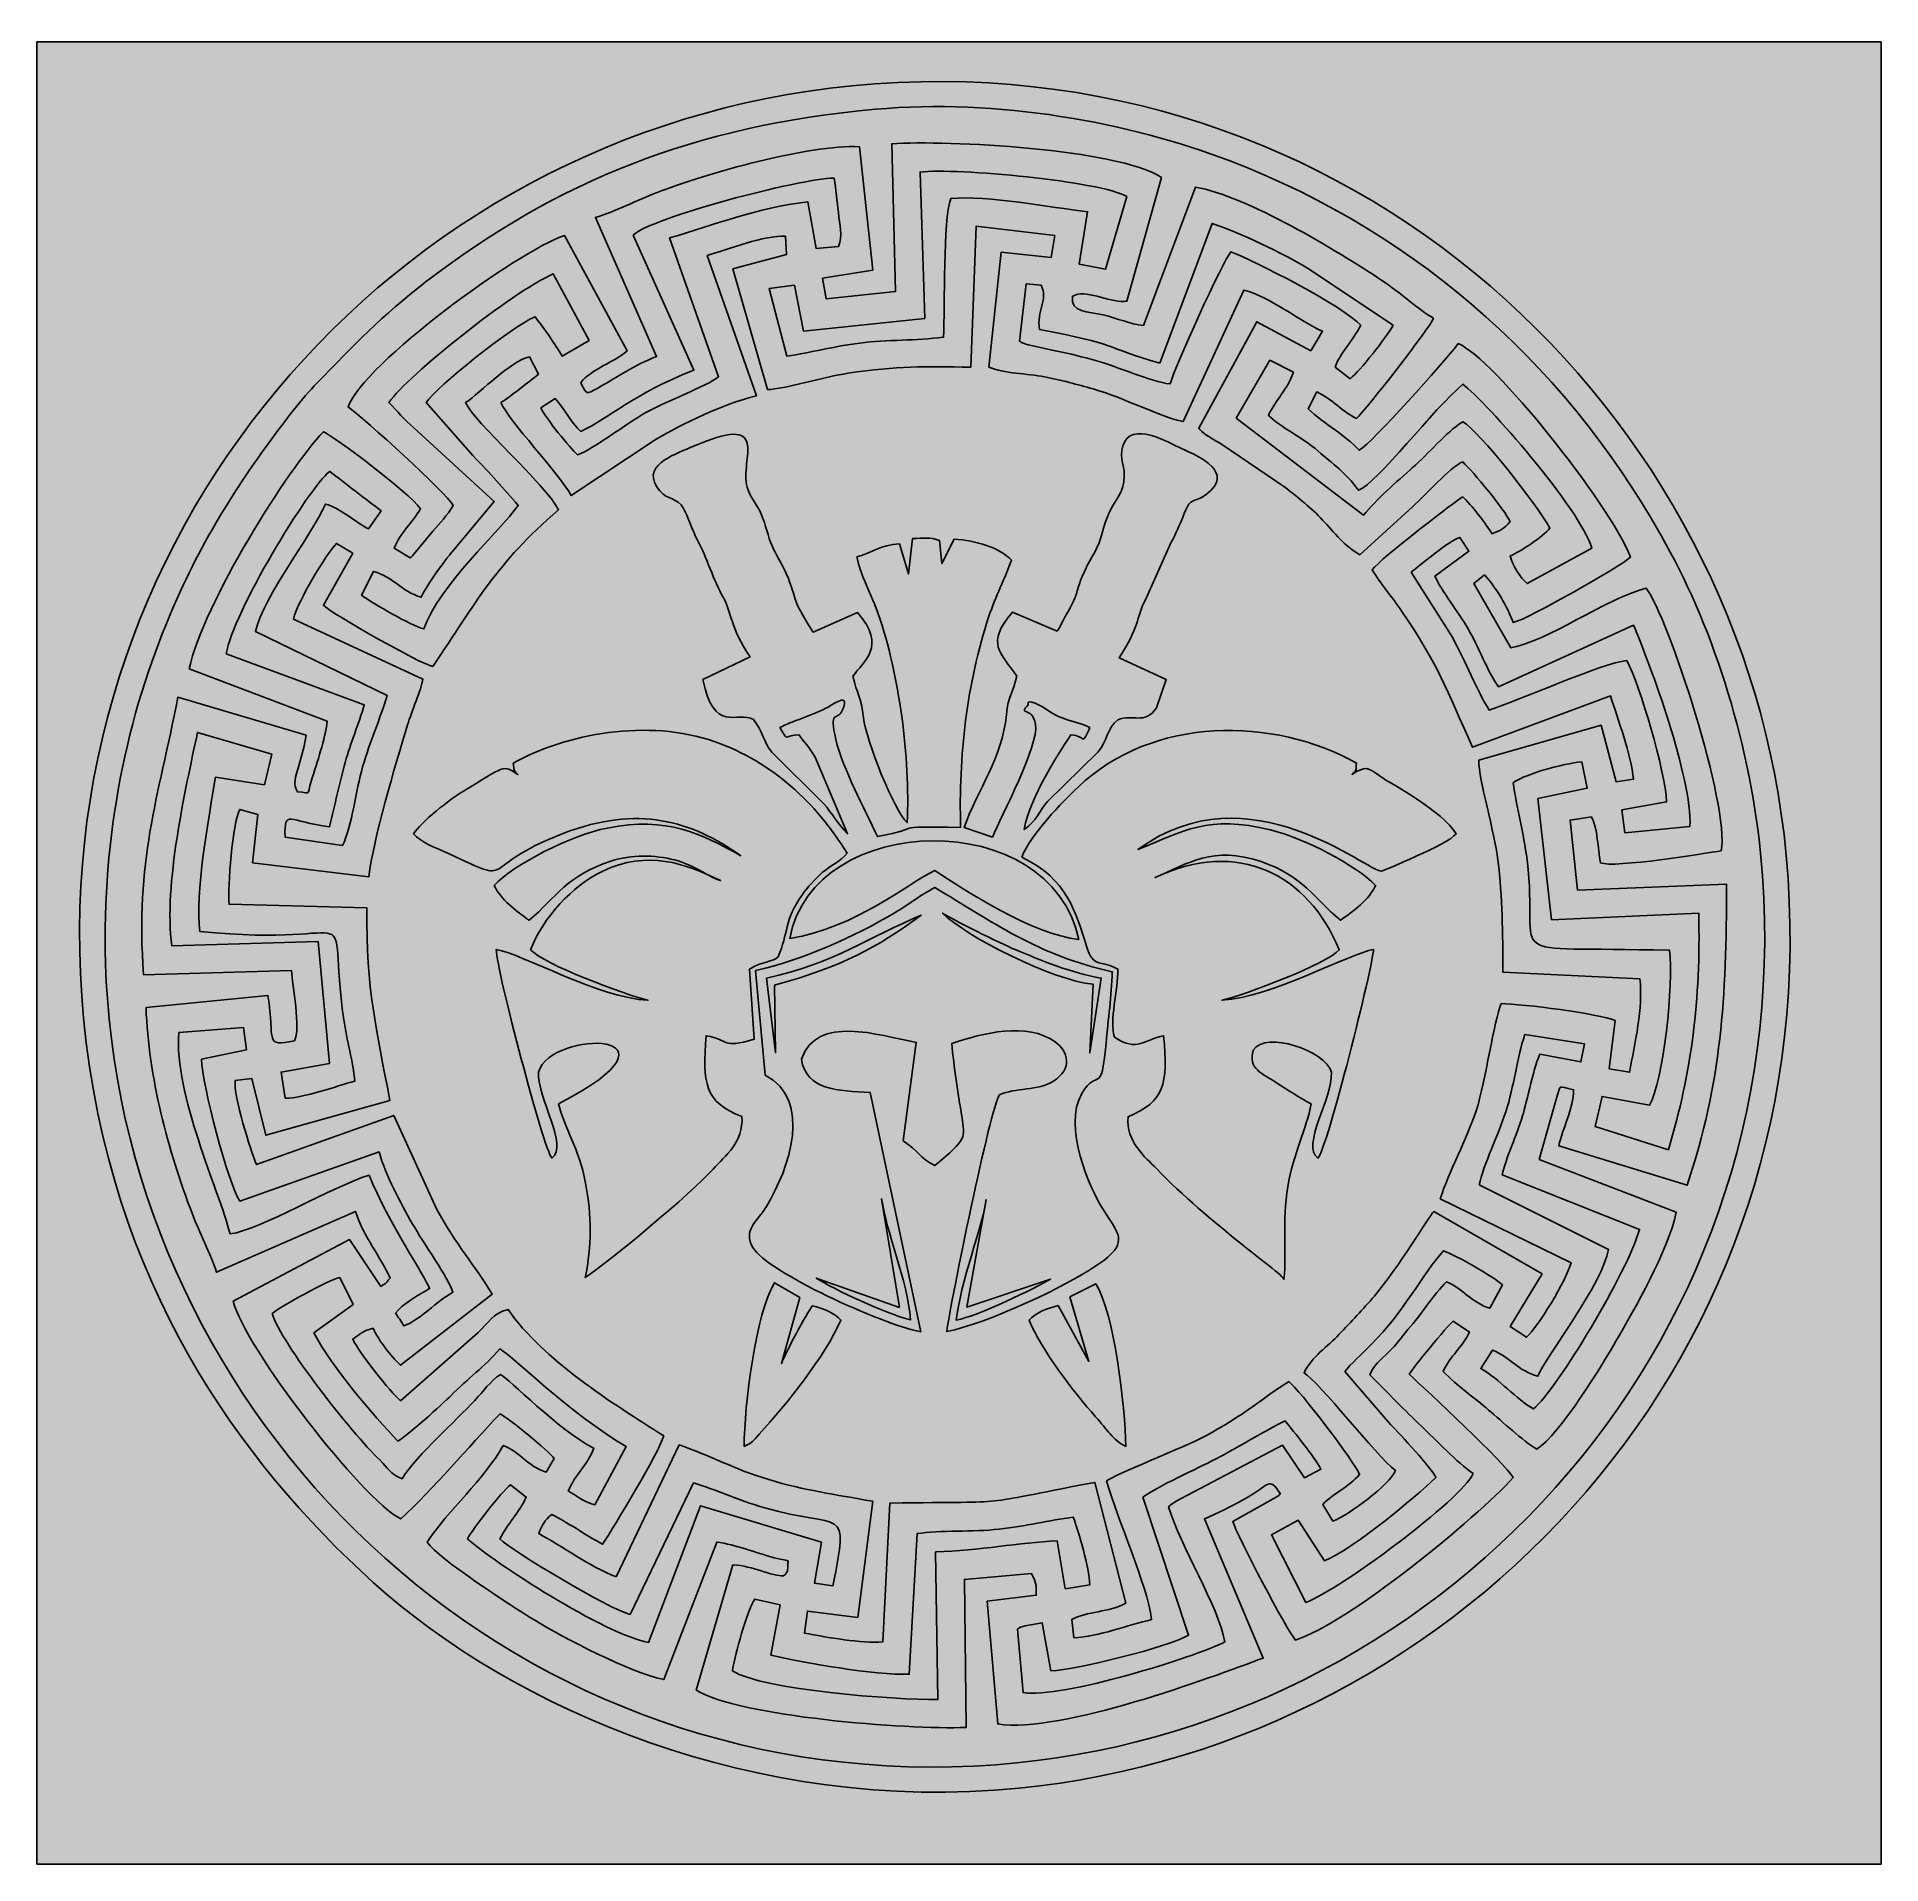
# Model space of a CAD drawing. Header units: centimetres. Extents: x -6.2 to 4.4, y -3.1 to 7.4.
import ezdxf

# ---------------------------------------------------------------- set-up
doc = ezdxf.new("R2010")
doc.units = ezdxf.units.CM
doc.header["$MEASUREMENT"] = 0
doc.layers.add('Capa 1', color=7, linetype='Continuous')

msp = doc.modelspace()

# ---------------------------------------------------------------- hatches: boundary and pattern name
at = {"layer": 'Capa 1', "true_color": 0xffffff}
h = msp.add_hatch(color=7, dxfattribs=at)
edge = h.paths.add_edge_path()
edge.add_spline(control_points=[(-6.20335, -3.09448), (-6.20335, -3.09448), (4.40469, -3.09448), (4.40469, -3.09448), (4.40469, -3.09448), (4.40469, 7.38396), (4.40469, 7.38396), (4.40469, 7.38396), (-6.20335, 7.38396), (-6.20335, 7.38396), (-6.20335, 7.38396), (-6.20335, -3.09448), (-6.20335, -3.09448)], knot_values=[0, 0, 0, 0, 0.25, 0.25, 0.25, 0.5, 0.5, 0.5, 0.75, 0.75, 0.75, 1, 1, 1, 1], degree=3, periodic=1)
at = {"layer": 'Capa 1', "true_color": 0x030303}
h = msp.add_hatch(color=18, dxfattribs=at)
edge = h.paths.add_edge_path()
edge.add_spline(control_points=[(-1.5166, 7.1315), (-4.17552, 6.87064), (-6.19942, 4.51666), (-5.93482, 1.77032), (-5.78817, 0.24817), (-5.03252, -0.78412), (-4.26875, -1.47431), (-3.4663, -2.19943), (-2.07792, -2.80925), (-0.5529, -2.65773), (1.99441, -2.40463), (4.12319, -0.15712), (3.85861, 2.70631), (3.62349, 5.25106), (1.34932, 7.41267), (-1.5166, 7.1315)], knot_values=[0, 0, 0, 0, 0.2, 0.2, 0.2, 0.4, 0.4, 0.4, 0.6, 0.6, 0.6, 0.8, 0.8, 0.8, 1, 1, 1, 1], degree=3, periodic=1)
at = {"layer": 'Capa 1', "true_color": 0xffffff}
h = msp.add_hatch(color=7, dxfattribs=at)
edge = h.paths.add_edge_path()
edge.add_spline(control_points=[(-1.37911, 6.99636), (-2.4224, 6.90201), (-3.20344, 6.5879), (-3.96929, 6.00153), (-4.21798, 5.81111), (-4.38252, 5.63721), (-4.5926, 5.42183), (-4.67591, 5.33643), (-4.77849, 5.2014), (-4.85746, 5.09402), (-5.12516, 4.73), (-5.32576, 4.38592), (-5.49837, 3.93841), (-5.73394, 3.32772), (-5.85133, 2.60979), (-5.79804, 1.88398), (-5.61406, -0.62196), (-3.42585, -2.72591), (-0.68645, -2.52281), (1.82187, -2.33686), (3.91875, -0.16232), (3.72224, 2.58913), (3.67348, 3.27181), (3.46568, 3.9396), (3.19226, 4.44965), (2.63772, 5.48414), (1.76007, 6.27675), (0.66358, 6.69772), (0.07238, 6.9247), (-0.68107, 7.05947), (-1.37911, 6.99636)], knot_values=[0, 0, 0, 0, 0.1, 0.1, 0.1, 0.2, 0.2, 0.2, 0.3, 0.3, 0.3, 0.4, 0.4, 0.4, 0.5, 0.5, 0.5, 0.6, 0.6, 0.6, 0.7, 0.7, 0.7, 0.8, 0.8, 0.8, 0.9, 0.9, 0.9, 1, 1, 1, 1], degree=3, periodic=1)
at = {"layer": 'Capa 1', "true_color": 0x030303}
h = msp.add_hatch(color=18, dxfattribs=at)
edge = h.paths.add_edge_path()
edge.add_spline(control_points=[(-1.26529, 5.94902), (-1.26529, 5.94902), (-1.66301, 5.9056), (-1.66301, 5.9056), (-1.66301, 5.9056), (-1.68374, 6.02513), (-1.68374, 6.02513), (-1.68374, 6.02513), (-1.39405, 6.07208), (-1.39405, 6.07208), (-1.39405, 6.07208), (-1.47189, 6.78135), (-1.47189, 6.78135), (-1.76404, 6.79465), (-2.34676, 6.62865), (-2.63508, 6.51806), (-2.75033, 6.47386), (-2.88401, 6.40599), (-2.99091, 6.37385), (-2.99091, 6.37385), (-2.63911, 5.57397), (-2.63911, 5.57397), (-2.77109, 5.5244), (-2.86156, 5.45736), (-2.97593, 5.39353), (-3.04859, 5.35297), (-3.03835, 5.35602), (-3.07412, 5.42157), (-3.0565, 5.45042), (-3.07573, 5.42748), (-3.04889, 5.45155), (-2.98041, 5.51298), (-2.87252, 5.55101), (-2.80843, 5.6067), (-2.80843, 5.6067), (-3.16877, 6.27034), (-3.16877, 6.27034), (-3.43941, 6.17975), (-4.32417, 5.53456), (-4.41306, 5.28452), (-4.32057, 5.21885), (-3.84641, 4.79083), (-3.80847, 4.71807), (-3.84547, 4.65745), (-3.88414, 4.61978), (-3.92596, 4.56987), (-3.92596, 4.56987), (-4.04516, 4.42616), (-4.04516, 4.42616), (-4.04738, 4.42406), (-4.05206, 4.41966), (-4.05583, 4.41678), (-4.05583, 4.41678), (-4.14895, 4.47314), (-4.14895, 4.47314), (-4.11001, 4.56606), (-4.04612, 4.61501), (-3.99674, 4.69956), (-4.06333, 4.79272), (-4.49446, 5.11678), (-4.55568, 5.14164), (-4.75576, 4.93514), (-5.2485, 4.1514), (-5.32724, 3.77901), (-5.32724, 3.77901), (-4.53361, 3.47765), (-4.53361, 3.47765), (-4.54684, 3.36917), (-4.59075, 3.2443), (-4.62365, 3.13846), (-4.65497, 3.03773), (-4.62069, 3.0696), (-4.70379, 3.07061), (-4.73374, 3.11512), (-4.71644, 3.15151), (-4.69476, 3.22859), (-4.67854, 3.2863), (-4.66136, 3.34055), (-4.65446, 3.39684), (-4.65446, 3.39684), (-5.39195, 3.61661), (-5.39195, 3.61661), (-5.50758, 3.02474), (-5.63959, 2.67507), (-5.58934, 2.01975), (-5.58934, 2.01975), (-4.73876, 2.04316), (-4.73876, 2.04316), (-4.73413, 1.96456), (-4.68348, 1.70596), (-4.7223, 1.63984), (-4.89803, 1.60484), (-4.83371, 1.63413), (-4.87472, 1.90078), (-4.87472, 1.90078), (-5.57537, 1.83037), (-5.57537, 1.83037), (-5.56174, 1.43272), (-5.4491, 1.00814), (-5.31083, 0.64848), (-5.26921, 0.54025), (-5.20095, 0.40911), (-5.17071, 0.30865), (-5.17071, 0.30865), (-4.37097, 0.65849), (-4.37097, 0.65849), (-4.32648, 0.51667), (-4.2191, 0.38696), (-4.17205, 0.27491), (-4.20356, 0.23548), (-4.19018, 0.25001), (-4.2258, 0.22719), (-4.2258, 0.22719), (-4.40486, 0.49719), (-4.40486, 0.49719), (-4.40486, 0.49719), (-5.07422, 0.14293), (-5.07422, 0.14293), (-5.00921, -0.12277), (-4.33283, -0.99714), (-4.11056, -1.10926), (-3.92133, -0.93635), (-3.72474, -0.69837), (-3.53921, -0.50557), (-3.49785, -0.52379), (-3.25383, -0.72269), (-3.22876, -0.76183), (-3.22876, -0.76183), (-3.27457, -0.84033), (-3.27457, -0.84033), (-3.38698, -0.80431), (-3.41467, -0.72947), (-3.52092, -0.6877), (-3.62992, -0.88308), (-3.83671, -1.05787), (-3.95832, -1.24317), (-3.88939, -1.34095), (-3.48573, -1.60333), (-3.3389, -1.69227), (-3.16566, -1.7972), (-2.80512, -1.98701), (-2.59789, -2.03346), (-2.59789, -2.03346), (-2.29268, -1.24272), (-2.29268, -1.24272), (-2.18445, -1.25736), (-2.07043, -1.30364), (-1.9621, -1.33307), (-1.85213, -1.36294), (-1.88871, -1.32478), (-1.88485, -1.40979), (-1.91001, -1.42946), (-1.8709, -1.45995), (-2.03736, -1.40897), (-2.08936, -1.39305), (-2.13899, -1.37595), (-2.19969, -1.374), (-2.19969, -1.374), (-2.41079, -2.09344), (-2.41079, -2.09344), (-2.16916, -2.24708), (-1.1993, -2.32074), (-0.85846, -2.30903), (-0.85846, -2.30903), (-0.86815, -1.4571), (-0.86815, -1.4571), (-0.86815, -1.4571), (-0.48272, -1.42426), (-0.48272, -1.42426), (-0.45727, -1.46896), (-0.453, -1.48244), (-0.45504, -1.54839), (-0.45504, -1.54839), (-0.73771, -1.58293), (-0.73771, -1.58293), (-0.73771, -1.58293), (-0.67631, -2.28872), (-0.67631, -2.28872), (-0.30937, -2.34329), (0.54737, -2.02207), (0.85053, -1.90964), (0.85053, -1.90964), (0.51194, -1.10993), (0.51194, -1.10993), (0.58652, -1.07843), (0.66768, -1.03589), (0.73542, -0.99943), (0.89278, -0.91473), (0.87941, -0.85958), (0.94912, -0.96547), (0.94614, -0.96925), (0.94086, -0.96963), (0.93917, -0.97593), (0.93917, -0.97593), (0.67616, -1.12419), (0.67616, -1.12419), (0.69743, -1.20388), (0.98853, -1.75134), (1.03529, -1.8058), (1.33687, -1.7143), (2.08014, -1.10222), (2.28864, -0.87166), (2.24412, -0.79025), (1.78968, -0.3729), (1.69035, -0.27668), (1.70676, -0.24777), (1.91129, 0.00302), (1.94244, 0.02737), (1.94244, 0.02737), (2.03701, -0.03554), (2.03701, -0.03554), (1.99195, -0.1271), (1.92723, -0.17044), (1.88566, -0.26197), (1.97156, -0.34787), (2.05907, -0.40843), (2.1471, -0.48325), (2.2221, -0.547), (2.34503, -0.66097), (2.42378, -0.70804), (2.55598, -0.62906), (2.81231, -0.2044), (2.87927, -0.08788), (2.98404, 0.09443), (3.17961, 0.43036), (3.22635, 0.65373), (3.22635, 0.65373), (2.4385, 0.95803), (2.4385, 0.95803), (2.4385, 0.95803), (2.53712, 1.30941), (2.53712, 1.30941), (2.56672, 1.39082), (2.53625, 1.37951), (2.63592, 1.35812), (2.63715, 1.25287), (2.57002, 1.13117), (2.55155, 1.03607), (2.55155, 1.03607), (3.28896, 0.80904), (3.28896, 0.80904), (3.487, 1.40574), (3.5148, 1.87859), (3.5154, 2.54017), (3.5154, 2.54017), (2.65923, 2.5068), (2.65923, 2.5068), (2.65923, 2.5068), (2.61545, 2.90908), (2.61545, 2.90908), (2.61545, 2.90908), (2.7383, 2.92758), (2.7383, 2.92758), (2.7758, 2.86133), (2.77347, 2.74639), (2.79057, 2.66311), (2.86861, 2.6311), (3.39809, 2.71915), (3.48446, 2.73268), (3.53653, 2.98787), (3.17948, 4.07716), (3.05323, 4.24338), (2.82764, 4.18312), (2.4769, 3.93458), (2.27568, 3.89925), (2.27568, 3.89925), (2.06134, 4.26915), (2.06134, 4.26915), (2.06134, 4.26915), (2.12288, 4.31886), (2.12288, 4.31886), (2.18704, 4.25461), (2.25815, 4.12762), (2.28834, 4.0445), (2.3787, 4.06829), (2.90733, 4.367), (2.96333, 4.42186), (2.83852, 4.73729), (2.17124, 5.5672), (1.97231, 5.64913), (1.88215, 5.53284), (1.48028, 5.08299), (1.40293, 5.03601), (1.31938, 5.12528), (1.20519, 5.18453), (1.10909, 5.27346), (1.10909, 5.27346), (1.15983, 5.37161), (1.15983, 5.37161), (1.25447, 5.32517), (1.30384, 5.25836), (1.38705, 5.21877), (1.43828, 5.26314), (1.81039, 5.7422), (1.83092, 5.7949), (1.7448, 5.84239), (1.64012, 5.94176), (1.53347, 6.01238), (1.27674, 6.18238), (0.75346, 6.49916), (0.46139, 6.54857), (0.46139, 6.54857), (0.16153, 5.7527), (0.16153, 5.7527), (0.08689, 5.76199), (0.01073, 5.79325), (-0.07028, 5.81421), (-0.15485, 5.83608), (-0.26093, 5.82373), (-0.24606, 5.92142), (-0.17508, 5.96568), (-0.03949, 5.88593), (0.05043, 5.8914), (0.05437, 5.89165), (0.06127, 5.89228), (0.06645, 5.89377), (0.06645, 5.89377), (0.26604, 6.60508), (0.26604, 6.60508), (0.00877, 6.7691), (-0.9698, 6.81999), (-1.2864, 6.79777), (-1.2864, 6.79777), (-1.26529, 5.94902), (-1.26529, 5.94902)], knot_values=[0, 0, 0, 0, 0.00925926, 0.00925926, 0.00925926, 0.01851852, 0.01851852, 0.01851852, 0.02777778, 0.02777778, 0.02777778, 0.03703704, 0.03703704, 0.03703704, 0.0462963, 0.0462963, 0.0462963, 0.05555556, 0.05555556, 0.05555556, 0.06481481, 0.06481481, 0.06481481, 0.07407407, 0.07407407, 0.07407407, 0.08333333, 0.08333333, 0.08333333, 0.09259259, 0.09259259, 0.09259259, 0.10185185, 0.10185185, 0.10185185, 0.11111111, 0.11111111, 0.11111111, 0.12037037, 0.12037037, 0.12037037, 0.12962963, 0.12962963, 0.12962963, 0.13888889, 0.13888889, 0.13888889, 0.14814815, 0.14814815, 0.14814815, 0.15740741, 0.15740741, 0.15740741, 0.16666667, 0.16666667, 0.16666667, 0.17592593, 0.17592593, 0.17592593, 0.18518519, 0.18518519, 0.18518519, 0.19444444, 0.19444444, 0.19444444, 0.2037037, 0.2037037, 0.2037037, 0.21296296, 0.21296296, 0.21296296, 0.22222222, 0.22222222, 0.22222222, 0.23148148, 0.23148148, 0.23148148, 0.24074074, 0.24074074, 0.24074074, 0.25, 0.25, 0.25, 0.25925926, 0.25925926, 0.25925926, 0.26851852, 0.26851852, 0.26851852, 0.27777778, 0.27777778, 0.27777778, 0.28703704, 0.28703704, 0.28703704, 0.2962963, 0.2962963, 0.2962963, 0.30555556, 0.30555556, 0.30555556, 0.31481481, 0.31481481, 0.31481481, 0.32407407, 0.32407407, 0.32407407, 0.33333333, 0.33333333, 0.33333333, 0.34259259, 0.34259259, 0.34259259, 0.35185185, 0.35185185, 0.35185185, 0.36111111, 0.36111111, 0.36111111, 0.37037037, 0.37037037, 0.37037037, 0.37962963, 0.37962963, 0.37962963, 0.38888889, 0.38888889, 0.38888889, 0.39814815, 0.39814815, 0.39814815, 0.40740741, 0.40740741, 0.40740741, 0.41666667, 0.41666667, 0.41666667, 0.42592593, 0.42592593, 0.42592593, 0.43518519, 0.43518519, 0.43518519, 0.44444444, 0.44444444, 0.44444444, 0.4537037, 0.4537037, 0.4537037, 0.46296296, 0.46296296, 0.46296296, 0.47222222, 0.47222222, 0.47222222, 0.48148148, 0.48148148, 0.48148148, 0.49074074, 0.49074074, 0.49074074, 0.5, 0.5, 0.5, 0.50925926, 0.50925926, 0.50925926, 0.51851852, 0.51851852, 0.51851852, 0.52777778, 0.52777778, 0.52777778, 0.53703704, 0.53703704, 0.53703704, 0.5462963, 0.5462963, 0.5462963, 0.55555556, 0.55555556, 0.55555556, 0.56481481, 0.56481481, 0.56481481, 0.57407407, 0.57407407, 0.57407407, 0.58333333, 0.58333333, 0.58333333, 0.59259259, 0.59259259, 0.59259259, 0.60185185, 0.60185185, 0.60185185, 0.61111111, 0.61111111, 0.61111111, 0.62037037, 0.62037037, 0.62037037, 0.62962963, 0.62962963, 0.62962963, 0.63888889, 0.63888889, 0.63888889, 0.64814815, 0.64814815, 0.64814815, 0.65740741, 0.65740741, 0.65740741, 0.66666667, 0.66666667, 0.66666667, 0.67592593, 0.67592593, 0.67592593, 0.68518519, 0.68518519, 0.68518519, 0.69444444, 0.69444444, 0.69444444, 0.7037037, 0.7037037, 0.7037037, 0.71296296, 0.71296296, 0.71296296, 0.72222222, 0.72222222, 0.72222222, 0.73148148, 0.73148148, 0.73148148, 0.74074074, 0.74074074, 0.74074074, 0.75, 0.75, 0.75, 0.75925926, 0.75925926, 0.75925926, 0.76851852, 0.76851852, 0.76851852, 0.77777778, 0.77777778, 0.77777778, 0.78703704, 0.78703704, 0.78703704, 0.7962963, 0.7962963, 0.7962963, 0.80555556, 0.80555556, 0.80555556, 0.81481481, 0.81481481, 0.81481481, 0.82407407, 0.82407407, 0.82407407, 0.83333333, 0.83333333, 0.83333333, 0.84259259, 0.84259259, 0.84259259, 0.85185185, 0.85185185, 0.85185185, 0.86111111, 0.86111111, 0.86111111, 0.87037037, 0.87037037, 0.87037037, 0.87962963, 0.87962963, 0.87962963, 0.88888889, 0.88888889, 0.88888889, 0.89814815, 0.89814815, 0.89814815, 0.90740741, 0.90740741, 0.90740741, 0.91666667, 0.91666667, 0.91666667, 0.92592593, 0.92592593, 0.92592593, 0.93518519, 0.93518519, 0.93518519, 0.94444444, 0.94444444, 0.94444444, 0.9537037, 0.9537037, 0.9537037, 0.96296296, 0.96296296, 0.96296296, 0.97222222, 0.97222222, 0.97222222, 0.98148148, 0.98148148, 0.98148148, 0.99074074, 0.99074074, 0.99074074, 1, 1, 1, 1], degree=3, periodic=1)
at = {"layer": 'Capa 1', "true_color": 0xffffff}
h = msp.add_hatch(color=7, dxfattribs=at)
edge = h.paths.add_edge_path()
edge.add_spline(control_points=[(-2.7729, 6.27317), (-2.7729, 6.27317), (-2.42408, 5.49695), (-2.42408, 5.49695), (-2.77636, 5.35744), (-2.90232, 5.22427), (-3.07463, 5.14427), (-3.13579, 5.19799), (-3.16464, 5.27354), (-3.22273, 5.33254), (-3.22273, 5.33254), (-3.30523, 5.2793), (-3.30523, 5.2793), (-3.26692, 5.20775), (-3.14427, 5.05775), (-3.09314, 5.00847), (-3.00032, 5.04495), (-2.81609, 5.18578), (-2.70099, 5.2521), (-2.60503, 5.30739), (-2.34847, 5.4049), (-2.28229, 5.45859), (-2.28229, 5.45859), (-2.56392, 6.25698), (-2.56392, 6.25698), (-2.29997, 6.33109), (-2.06669, 6.43115), (-1.76942, 6.46445), (-1.76942, 6.46445), (-1.721, 6.19627), (-1.721, 6.19627), (-1.721, 6.19627), (-1.59336, 6.20785), (-1.59336, 6.20785), (-1.56684, 6.26811), (-1.58501, 6.33447), (-1.59295, 6.40215), (-1.60075, 6.46855), (-1.60622, 6.53143), (-1.61757, 6.60063), (-1.81633, 6.59843), (-2.66986, 6.37344), (-2.7729, 6.27317)], knot_values=[0, 0, 0, 0, 0.07142857, 0.07142857, 0.07142857, 0.14285714, 0.14285714, 0.14285714, 0.21428571, 0.21428571, 0.21428571, 0.28571429, 0.28571429, 0.28571429, 0.35714286, 0.35714286, 0.35714286, 0.42857143, 0.42857143, 0.42857143, 0.5, 0.5, 0.5, 0.57142857, 0.57142857, 0.57142857, 0.64285714, 0.64285714, 0.64285714, 0.71428571, 0.71428571, 0.71428571, 0.78571429, 0.78571429, 0.78571429, 0.85714286, 0.85714286, 0.85714286, 0.92857143, 0.92857143, 0.92857143, 1, 1, 1, 1], degree=3, periodic=1)
h = msp.add_hatch(color=7, dxfattribs=at)
edge = h.paths.add_edge_path()
edge.add_spline(control_points=[(-1.09535, 5.79396), (-1.09535, 5.79396), (-1.7943, 5.72123), (-1.7943, 5.72123), (-1.7943, 5.72123), (-1.84559, 5.98423), (-1.84559, 5.98423), (-1.84559, 5.98423), (-1.99182, 5.96508), (-1.99182, 5.96508), (-1.99182, 5.96508), (-1.88904, 5.57688), (-1.88904, 5.57688), (-1.75177, 5.59724), (-1.61713, 5.63315), (-1.47042, 5.6521), (-1.31281, 5.67245), (-1.14354, 5.66553), (-0.98922, 5.68572), (-0.97846, 5.86153), (-0.99367, 6.35812), (-0.94562, 6.48343), (-0.73544, 6.50199), (-0.37387, 6.43174), (-0.15973, 6.40766), (-0.15973, 6.40766), (-0.20837, 6.10667), (-0.20837, 6.10667), (-0.20837, 6.10667), (-0.05758, 6.07648), (-0.05758, 6.07648), (-0.05758, 6.07648), (0.06593, 6.49416), (0.06593, 6.49416), (-0.07915, 6.5823), (-0.91845, 6.66137), (-1.12365, 6.63532), (-1.12365, 6.63532), (-1.09535, 5.79396), (-1.09535, 5.79396)], knot_values=[0, 0, 0, 0, 0.07692308, 0.07692308, 0.07692308, 0.15384615, 0.15384615, 0.15384615, 0.23076923, 0.23076923, 0.23076923, 0.30769231, 0.30769231, 0.30769231, 0.38461538, 0.38461538, 0.38461538, 0.46153846, 0.46153846, 0.46153846, 0.53846154, 0.53846154, 0.53846154, 0.61538462, 0.61538462, 0.61538462, 0.69230769, 0.69230769, 0.69230769, 0.76923077, 0.76923077, 0.76923077, 0.84615385, 0.84615385, 0.84615385, 0.92307692, 0.92307692, 0.92307692, 1, 1, 1, 1], degree=3, periodic=1)
h = msp.add_hatch(color=7, dxfattribs=at)
edge = h.paths.add_edge_path()
edge.add_spline(control_points=[(-0.83126, 5.51263), (-1.10169, 5.51926), (-1.24968, 5.52058), (-1.53832, 5.47828), (-1.66466, 5.45976), (-1.9114, 5.38486), (-2.00086, 5.38509), (-2.00086, 5.38509), (-2.19932, 6.07966), (-2.19932, 6.07966), (-2.19932, 6.07966), (-1.89104, 6.16063), (-1.89104, 6.16063), (-1.89104, 6.16063), (-1.8978, 6.26609), (-1.8978, 6.26609), (-2.01472, 6.27401), (-2.23274, 6.18962), (-2.34698, 6.15537), (-2.34698, 6.15537), (-2.06493, 5.34823), (-2.06493, 5.34823), (-2.2579, 5.30055), (-2.48839, 5.19068), (-2.64071, 5.09876), (-2.64071, 5.09876), (-3.12988, 4.77521), (-3.12988, 4.77521), (-3.20409, 4.90793), (-3.48827, 5.20329), (-3.5338, 5.30969), (-3.47274, 5.35022), (-3.3771, 5.42638), (-3.31785, 5.47331), (-3.31785, 5.47331), (-3.37009, 5.57385), (-3.37009, 5.57385), (-3.48304, 5.54539), (-3.64765, 5.37183), (-3.73722, 5.30969), (-3.69371, 5.20375), (-3.2737, 4.83404), (-3.20224, 4.69349), (-3.56686, 4.37941), (-3.67063, 4.16804), (-3.92623, 3.79245), (-3.99372, 3.80458), (-4.51171, 4.0982), (-4.5552, 4.14416), (-4.5552, 4.14416), (-4.38651, 4.44332), (-4.38651, 4.44332), (-4.38651, 4.44332), (-4.4802, 4.49996), (-4.4802, 4.49996), (-4.54691, 4.42536), (-4.69781, 4.17876), (-4.728, 4.06455), (-4.728, 4.06455), (-3.98305, 3.71998), (-3.98305, 3.71998), (-3.99215, 3.65906), (-4.04742, 3.53507), (-4.07137, 3.45633), (-4.14249, 3.22242), (-4.26813, 2.80314), (-4.29372, 2.58284), (-4.29372, 2.58284), (-4.96269, 2.66406), (-4.96269, 2.66406), (-4.96269, 2.66406), (-4.93176, 2.94033), (-4.93176, 2.94033), (-4.93176, 2.94033), (-5.0364, 2.97047), (-5.0364, 2.97047), (-5.07728, 2.8922), (-5.10746, 2.52375), (-5.09819, 2.42477), (-5.09819, 2.42477), (-4.30578, 2.40476), (-4.30578, 2.40476), (-4.30797, 1.92351), (-4.25174, 1.7146), (-4.17268, 1.29657), (-4.17268, 1.29657), (-4.88664, 1.09699), (-4.88664, 1.09699), (-4.88664, 1.09699), (-4.96639, 1.42307), (-4.96639, 1.42307), (-4.96639, 1.42307), (-5.06323, 1.41134), (-5.06323, 1.41134), (-5.07243, 1.32426), (-4.97358, 1.00618), (-4.94095, 0.92835), (-4.94095, 0.92835), (-4.1502, 1.21037), (-4.1502, 1.21037), (-4.1502, 1.21037), (-3.90191, 0.66927), (-3.90191, 0.66927), (-3.79279, 0.46887), (-3.68539, 0.35054), (-3.58546, 0.18235), (-3.58546, 0.18235), (-4.11136, -0.22575), (-4.11136, -0.22575), (-4.1717, -0.16874), (-4.23542, -0.08476), (-4.26965, -0.01311), (-4.33951, -0.0335), (-4.33802, -0.04323), (-4.38628, -0.07508), (-4.34728, -0.15921), (-4.17106, -0.37903), (-4.11136, -0.43005), (-4.11136, -0.43005), (-3.66733, -0.03935), (-3.66733, -0.03935), (-3.59955, 0.02387), (-3.5845, 0.07017), (-3.49334, 0.09548), (-3.29198, -0.19631), (-2.89262, -0.44499), (-2.5973, -0.63201), (-2.63093, -0.73722), (-2.88056, -1.14851), (-2.94935, -1.25517), (-3.04638, -1.20203), (-3.15778, -1.12621), (-3.24125, -1.08353), (-3.28436, -1.11799), (-3.29762, -1.1443), (-3.31683, -1.19413), (-3.18499, -1.26451), (-3.02554, -1.38285), (-2.87193, -1.44184), (-2.87193, -1.44184), (-2.50885, -0.68419), (-2.50885, -0.68419), (-2.32906, -0.74543), (-2.19137, -0.82413), (-1.99386, -0.88346), (-1.78666, -0.94569), (-1.61587, -0.96786), (-1.3957, -1.00827), (-1.3957, -1.00827), (-1.48098, -1.6762), (-1.48098, -1.6762), (-1.48098, -1.6762), (-1.77114, -1.63995), (-1.77114, -1.63995), (-1.77114, -1.63995), (-1.78806, -1.76639), (-1.78806, -1.76639), (-1.66061, -1.79046), (-1.45883, -1.82627), (-1.33746, -1.81715), (-1.33746, -1.81715), (-1.29626, -1.01896), (-1.29626, -1.01896), (-0.52068, -1.00601), (-0.86176, -1.03829), (-0.11846, -0.89969), (-0.11846, -0.89969), (0.0594, -1.59375), (0.0594, -1.59375), (-0.03215, -1.64619), (-0.16698, -1.64202), (-0.25037, -1.68748), (-0.25037, -1.68748), (-0.23827, -1.79298), (-0.23827, -1.79298), (-0.09603, -1.787), (0.07123, -1.7192), (0.20878, -1.6888), (0.18159, -1.48213), (0.01319, -1.11439), (-0.05081, -0.89142), (-0.02334, -0.86304), (0.41961, -0.68627), (0.50578, -0.63949), (0.6066, -0.58475), (0.66485, -0.5497), (0.75864, -0.48528), (0.83544, -0.43253), (0.92825, -0.36069), (0.99827, -0.31996), (1.05465, -0.36076), (1.3744, -0.77973), (1.40498, -0.85439), (1.34122, -0.92559), (1.25923, -0.95907), (1.19254, -1.02583), (1.19254, -1.02583), (1.25192, -1.12293), (1.25192, -1.12293), (1.3419, -1.08764), (1.57938, -0.91094), (1.6114, -0.8312), (1.50047, -0.74656), (1.16755, -0.3148), (1.08543, -0.26964), (1.12653, -0.17924), (1.2265, -0.11324), (1.28604, -0.04996), (1.35798, 0.02648), (1.42255, 0.09336), (1.48997, 0.17206), (1.62651, 0.33143), (1.80311, 0.62941), (1.83136, 0.6582), (1.83136, 0.6582), (2.45563, 0.29918), (2.45563, 0.29918), (2.45563, 0.29918), (2.27045, -0.00241), (2.27045, -0.00241), (2.27045, -0.00241), (2.36552, -0.06524), (2.36552, -0.06524), (2.43191, -0.00385), (2.59346, 0.26105), (2.62187, 0.36375), (2.62187, 0.36375), (1.86925, 0.73137), (1.86925, 0.73137), (1.91975, 0.89061), (2.01884, 1.06522), (2.07856, 1.24871), (2.12894, 1.40348), (2.17709, 1.75661), (2.22014, 1.85383), (2.34192, 1.85192), (2.78306, 1.79663), (2.87486, 1.75597), (2.87486, 1.75597), (2.84076, 1.47776), (2.84076, 1.47776), (2.84076, 1.47776), (2.9577, 1.45937), (2.9577, 1.45937), (2.987, 1.62105), (3.03737, 1.83245), (3.01683, 1.99663), (3.01683, 1.99663), (2.22934, 2.03504), (2.22934, 2.03504), (2.22769, 2.26358), (2.22691, 2.46094), (2.20031, 2.67934), (2.18064, 2.84088), (2.09141, 3.13986), (2.09004, 3.25268), (2.09004, 3.25268), (2.79432, 3.45461), (2.79432, 3.45461), (2.79432, 3.45461), (2.88075, 3.12957), (2.88075, 3.12957), (2.88075, 3.12957), (2.97985, 3.14437), (2.97985, 3.14437), (2.96578, 3.28552), (2.89002, 3.49266), (2.84791, 3.62287), (2.84791, 3.62287), (2.05419, 3.32881), (2.05419, 3.32881), (1.90367, 3.66146), (1.85395, 3.80773), (1.64811, 4.10901), (1.59361, 4.18878), (1.52337, 4.27146), (1.47789, 4.34781), (1.52518, 4.41507), (1.97333, 4.75541), (1.99798, 4.7675), (2.04569, 4.72707), (2.13377, 4.60765), (2.16664, 4.55554), (2.21274, 4.57405), (2.2381, 4.58499), (2.27005, 4.6255), (2.24163, 4.69111), (2.05758, 4.91397), (1.99798, 4.96866), (1.91729, 4.93359), (1.79026, 4.78161), (1.70941, 4.71067), (1.70941, 4.71067), (1.40556, 4.43526), (1.40556, 4.43526), (1.32841, 4.47531), (1.25335, 4.5679), (1.19214, 4.63442), (1.12585, 4.70643), (1.05581, 4.76035), (0.97464, 4.82401), (0.97464, 4.82401), (0.61013, 5.07063), (0.61013, 5.07063), (0.58206, 5.08795), (0.57148, 5.09211), (0.54072, 5.11194), (0.53166, 5.11777), (0.51731, 5.12734), (0.50806, 5.13484), (0.48762, 5.15141), (0.49214, 5.14765), (0.47928, 5.16238), (0.47928, 5.16238), (0.81372, 5.77434), (0.81372, 5.77434), (0.81372, 5.77434), (1.12407, 5.60809), (1.12407, 5.60809), (1.12407, 5.60809), (1.19222, 5.71956), (1.19222, 5.71956), (1.06686, 5.77355), (0.88599, 5.92094), (0.73909, 5.95706), (0.73909, 5.95706), (0.3892, 5.20012), (0.3892, 5.20012), (0.25225, 5.23042), (0.04671, 5.33851), (-0.12712, 5.38811), (-0.21769, 5.41395), (-0.3134, 5.43928), (-0.40778, 5.45809), (-0.50463, 5.47739), (-0.64258, 5.47601), (-0.7274, 5.51414), (-0.7274, 5.51414), (-0.65629, 6.17538), (-0.65629, 6.17538), (-0.65629, 6.17538), (-0.36944, 6.14359), (-0.36944, 6.14359), (-0.36944, 6.14359), (-0.34904, 6.27038), (-0.34904, 6.27038), (-0.34904, 6.27038), (-0.80129, 6.32371), (-0.80129, 6.32371), (-0.80129, 6.32371), (-0.83126, 5.51263), (-0.83126, 5.51263)], knot_values=[0, 0, 0, 0, 0.00854701, 0.00854701, 0.00854701, 0.01709402, 0.01709402, 0.01709402, 0.02564103, 0.02564103, 0.02564103, 0.03418803, 0.03418803, 0.03418803, 0.04273504, 0.04273504, 0.04273504, 0.05128205, 0.05128205, 0.05128205, 0.05982906, 0.05982906, 0.05982906, 0.06837607, 0.06837607, 0.06837607, 0.07692308, 0.07692308, 0.07692308, 0.08547009, 0.08547009, 0.08547009, 0.09401709, 0.09401709, 0.09401709, 0.1025641, 0.1025641, 0.1025641, 0.11111111, 0.11111111, 0.11111111, 0.11965812, 0.11965812, 0.11965812, 0.12820513, 0.12820513, 0.12820513, 0.13675214, 0.13675214, 0.13675214, 0.14529915, 0.14529915, 0.14529915, 0.15384615, 0.15384615, 0.15384615, 0.16239316, 0.16239316, 0.16239316, 0.17094017, 0.17094017, 0.17094017, 0.17948718, 0.17948718, 0.17948718, 0.18803419, 0.18803419, 0.18803419, 0.1965812, 0.1965812, 0.1965812, 0.20512821, 0.20512821, 0.20512821, 0.21367521, 0.21367521, 0.21367521, 0.22222222, 0.22222222, 0.22222222, 0.23076923, 0.23076923, 0.23076923, 0.23931624, 0.23931624, 0.23931624, 0.24786325, 0.24786325, 0.24786325, 0.25641026, 0.25641026, 0.25641026, 0.26495726, 0.26495726, 0.26495726, 0.27350427, 0.27350427, 0.27350427, 0.28205128, 0.28205128, 0.28205128, 0.29059829, 0.29059829, 0.29059829, 0.2991453, 0.2991453, 0.2991453, 0.30769231, 0.30769231, 0.30769231, 0.31623932, 0.31623932, 0.31623932, 0.32478632, 0.32478632, 0.32478632, 0.33333333, 0.33333333, 0.33333333, 0.34188034, 0.34188034, 0.34188034, 0.35042735, 0.35042735, 0.35042735, 0.35897436, 0.35897436, 0.35897436, 0.36752137, 0.36752137, 0.36752137, 0.37606838, 0.37606838, 0.37606838, 0.38461538, 0.38461538, 0.38461538, 0.39316239, 0.39316239, 0.39316239, 0.4017094, 0.4017094, 0.4017094, 0.41025641, 0.41025641, 0.41025641, 0.41880342, 0.41880342, 0.41880342, 0.42735043, 0.42735043, 0.42735043, 0.43589744, 0.43589744, 0.43589744, 0.44444444, 0.44444444, 0.44444444, 0.45299145, 0.45299145, 0.45299145, 0.46153846, 0.46153846, 0.46153846, 0.47008547, 0.47008547, 0.47008547, 0.47863248, 0.47863248, 0.47863248, 0.48717949, 0.48717949, 0.48717949, 0.4957265, 0.4957265, 0.4957265, 0.5042735, 0.5042735, 0.5042735, 0.51282051, 0.51282051, 0.51282051, 0.52136752, 0.52136752, 0.52136752, 0.52991453, 0.52991453, 0.52991453, 0.53846154, 0.53846154, 0.53846154, 0.54700855, 0.54700855, 0.54700855, 0.55555556, 0.55555556, 0.55555556, 0.56410256, 0.56410256, 0.56410256, 0.57264957, 0.57264957, 0.57264957, 0.58119658, 0.58119658, 0.58119658, 0.58974359, 0.58974359, 0.58974359, 0.5982906, 0.5982906, 0.5982906, 0.60683761, 0.60683761, 0.60683761, 0.61538462, 0.61538462, 0.61538462, 0.62393162, 0.62393162, 0.62393162, 0.63247863, 0.63247863, 0.63247863, 0.64102564, 0.64102564, 0.64102564, 0.64957265, 0.64957265, 0.64957265, 0.65811966, 0.65811966, 0.65811966, 0.66666667, 0.66666667, 0.66666667, 0.67521368, 0.67521368, 0.67521368, 0.68376068, 0.68376068, 0.68376068, 0.69230769, 0.69230769, 0.69230769, 0.7008547, 0.7008547, 0.7008547, 0.70940171, 0.70940171, 0.70940171, 0.71794872, 0.71794872, 0.71794872, 0.72649573, 0.72649573, 0.72649573, 0.73504274, 0.73504274, 0.73504274, 0.74358974, 0.74358974, 0.74358974, 0.75213675, 0.75213675, 0.75213675, 0.76068376, 0.76068376, 0.76068376, 0.76923077, 0.76923077, 0.76923077, 0.77777778, 0.77777778, 0.77777778, 0.78632479, 0.78632479, 0.78632479, 0.79487179, 0.79487179, 0.79487179, 0.8034188, 0.8034188, 0.8034188, 0.81196581, 0.81196581, 0.81196581, 0.82051282, 0.82051282, 0.82051282, 0.82905983, 0.82905983, 0.82905983, 0.83760684, 0.83760684, 0.83760684, 0.84615385, 0.84615385, 0.84615385, 0.85470085, 0.85470085, 0.85470085, 0.86324786, 0.86324786, 0.86324786, 0.87179487, 0.87179487, 0.87179487, 0.88034188, 0.88034188, 0.88034188, 0.88888889, 0.88888889, 0.88888889, 0.8974359, 0.8974359, 0.8974359, 0.90598291, 0.90598291, 0.90598291, 0.91452991, 0.91452991, 0.91452991, 0.92307692, 0.92307692, 0.92307692, 0.93162393, 0.93162393, 0.93162393, 0.94017094, 0.94017094, 0.94017094, 0.94871795, 0.94871795, 0.94871795, 0.95726496, 0.95726496, 0.95726496, 0.96581197, 0.96581197, 0.96581197, 0.97435897, 0.97435897, 0.97435897, 0.98290598, 0.98290598, 0.98290598, 0.99145299, 0.99145299, 0.99145299, 1, 1, 1, 1], degree=3, periodic=1)
h = msp.add_hatch(color=7, dxfattribs=at)
edge = h.paths.add_edge_path()
edge.add_spline(control_points=[(0.25511, 5.53615), (-0.08132, 5.63308), (0.02341, 5.64496), (-0.43618, 5.7294), (-0.45434, 5.83619), (-0.38397, 5.90446), (-0.42725, 5.9842), (-0.42725, 5.9842), (-0.51227, 5.9929), (-0.51227, 5.9929), (-0.51227, 5.9929), (-0.55121, 5.66254), (-0.55121, 5.66254), (-0.52778, 5.64968), (-0.54412, 5.65566), (-0.50241, 5.64145), (-0.50241, 5.64145), (-0.33589, 5.60616), (-0.33589, 5.60616), (-0.2601, 5.59021), (-0.18712, 5.57222), (-0.11378, 5.55164), (0.0201, 5.51406), (0.20278, 5.43165), (0.31511, 5.41674), (0.33833, 5.50454), (0.62032, 6.13144), (0.66503, 6.176), (0.79307, 6.13058), (1.31298, 5.86232), (1.41155, 5.7548), (1.36818, 5.66713), (1.29081, 5.59199), (1.26465, 5.51414), (1.26465, 5.51414), (1.35063, 5.44627), (1.35063, 5.44627), (1.41108, 5.49565), (1.54979, 5.67439), (1.59877, 5.7548), (1.59877, 5.7548), (1.10464, 6.08345), (1.10464, 6.08345), (0.96024, 6.16942), (0.72454, 6.28504), (0.55658, 6.33992), (0.55658, 6.33992), (0.25511, 5.53615), (0.25511, 5.53615)], knot_values=[0, 0, 0, 0, 0.0625, 0.0625, 0.0625, 0.125, 0.125, 0.125, 0.1875, 0.1875, 0.1875, 0.25, 0.25, 0.25, 0.3125, 0.3125, 0.3125, 0.375, 0.375, 0.375, 0.4375, 0.4375, 0.4375, 0.5, 0.5, 0.5, 0.5625, 0.5625, 0.5625, 0.625, 0.625, 0.625, 0.6875, 0.6875, 0.6875, 0.75, 0.75, 0.75, 0.8125, 0.8125, 0.8125, 0.875, 0.875, 0.875, 0.9375, 0.9375, 0.9375, 1, 1, 1, 1], degree=3, periodic=1)
h = msp.add_hatch(color=7, dxfattribs=at)
edge = h.paths.add_edge_path()
edge.add_spline(control_points=[(-4.17799, 5.31049), (-4.12698, 5.25673), (-4.09266, 5.21543), (-4.03568, 5.16405), (-4.03568, 5.16405), (-3.57382, 4.7409), (-3.57382, 4.7409), (-3.57382, 4.7409), (-3.79454, 4.47538), (-3.79454, 4.47538), (-3.85062, 4.41107), (-3.95895, 4.26664), (-3.99276, 4.19034), (-4.11135, 4.22651), (-4.1455, 4.30291), (-4.26744, 4.33901), (-4.26744, 4.33901), (-4.3357, 4.20227), (-4.3357, 4.20227), (-4.26086, 4.14907), (-4.0559, 4.03049), (-3.97731, 4.00806), (-3.89076, 4.25877), (-3.5405, 4.57022), (-3.43468, 4.71807), (-3.52433, 4.82183), (-3.58998, 4.89692), (-3.69492, 5.00466), (-3.69492, 5.00466), (-3.96399, 5.31049), (-3.96399, 5.31049), (-3.90269, 5.40043), (-3.47828, 5.7436), (-3.33805, 5.8031), (-3.28264, 5.73377), (-3.22796, 5.65374), (-3.1811, 5.57618), (-3.1811, 5.57618), (-3.02647, 5.66691), (-3.02647, 5.66691), (-3.02647, 5.66691), (-3.23352, 6.05), (-3.23352, 6.05), (-3.47094, 5.94534), (-4.07354, 5.46273), (-4.17799, 5.31049)], knot_values=[0, 0, 0, 0, 0.06666667, 0.06666667, 0.06666667, 0.13333333, 0.13333333, 0.13333333, 0.2, 0.2, 0.2, 0.26666667, 0.26666667, 0.26666667, 0.33333333, 0.33333333, 0.33333333, 0.4, 0.4, 0.4, 0.46666667, 0.46666667, 0.46666667, 0.53333333, 0.53333333, 0.53333333, 0.6, 0.6, 0.6, 0.66666667, 0.66666667, 0.66666667, 0.73333333, 0.73333333, 0.73333333, 0.8, 0.8, 0.8, 0.86666667, 0.86666667, 0.86666667, 0.93333333, 0.93333333, 0.93333333, 1, 1, 1, 1], degree=3, periodic=1)
h = msp.add_hatch(color=7, dxfattribs=at)
edge = h.paths.add_edge_path()
edge.add_spline(control_points=[(0.69496, 5.22063), (0.69496, 5.22063), (1.42722, 4.6618), (1.42722, 4.6618), (1.49573, 4.7479), (1.62322, 4.85964), (1.70811, 4.93395), (1.80503, 5.01879), (1.89668, 5.13411), (1.99798, 5.19981), (2.09626, 5.14316), (2.41871, 4.73078), (2.49933, 4.58848), (2.46252, 4.53954), (2.32611, 4.45057), (2.27144, 4.42799), (2.29062, 4.35964), (2.32796, 4.30851), (2.36824, 4.2686), (2.36824, 4.2686), (2.74099, 4.47325), (2.74099, 4.47325), (2.6744, 4.69665), (2.13131, 5.319), (1.99798, 5.41481), (1.83276, 5.27751), (1.50679, 4.84582), (1.39832, 4.80552), (1.31978, 4.91214), (1.2588, 4.95039), (1.16424, 5.03232), (1.07364, 5.11082), (0.94635, 5.17061), (0.88054, 5.23644), (0.92395, 5.33222), (0.99133, 5.38132), (1.02409, 5.48507), (1.02409, 5.48507), (0.88883, 5.55332), (0.88883, 5.55332), (0.88883, 5.55332), (0.69496, 5.22063), (0.69496, 5.22063)], knot_values=[0, 0, 0, 0, 0.07142857, 0.07142857, 0.07142857, 0.14285714, 0.14285714, 0.14285714, 0.21428571, 0.21428571, 0.21428571, 0.28571429, 0.28571429, 0.28571429, 0.35714286, 0.35714286, 0.35714286, 0.42857143, 0.42857143, 0.42857143, 0.5, 0.5, 0.5, 0.57142857, 0.57142857, 0.57142857, 0.64285714, 0.64285714, 0.64285714, 0.71428571, 0.71428571, 0.71428571, 0.78571429, 0.78571429, 0.78571429, 0.85714286, 0.85714286, 0.85714286, 0.92857143, 0.92857143, 0.92857143, 1, 1, 1, 1], degree=3, periodic=1)
at = {"layer": 'Capa 1', "true_color": 0x030303}
h = msp.add_hatch(color=18, dxfattribs=at)
edge = h.paths.add_edge_path()
edge.add_spline(control_points=[(-2.10081, 3.84795), (-2.10081, 3.84795), (-2.37271, 3.71822), (-2.37271, 3.71822), (-2.31113, 3.40091), (-2.17416, 3.53954), (-2.08148, 3.48722), (-2.0282, 3.42124), (-2.0258, 3.35918), (-1.97539, 3.29944), (-1.97539, 3.29944), (-1.67831, 3.00442), (-1.67831, 3.00442), (-1.62852, 2.94726), (-1.59533, 2.8837), (-1.53994, 2.83016), (-1.53994, 2.83016), (-1.72689, 3.27019), (-1.72689, 3.27019), (-1.76157, 3.33118), (-1.79105, 3.35425), (-1.8191, 3.39998), (-1.90443, 3.40029), (-1.87935, 3.35084), (-1.92904, 3.44066), (-1.86808, 3.47763), (-1.73903, 3.50989), (-1.65263, 3.55894), (-1.60985, 3.58323), (-1.51899, 3.64754), (-1.57488, 3.53175), (-1.59823, 3.48337), (-1.64734, 3.54457), (-1.60773, 3.37255), (-1.56793, 3.1997), (-1.4402, 2.97614), (-1.36893, 2.81392), (-1.07616, 2.86771), (-1.33107, 2.87161), (-0.89, 2.86712), (-0.90234, 3.27452), (-0.85426, 3.69724), (-0.72898, 4.07547), (-0.68853, 4.1976), (-0.63469, 4.29946), (-0.59697, 4.40335), (-0.66765, 4.47779), (-0.80211, 4.5149), (-0.9271, 4.52462), (-0.9271, 4.52462), (-0.99779, 4.38381), (-0.99779, 4.38381), (-0.99779, 4.38381), (-1.01119, 4.51644), (-1.01119, 4.51644), (-1.06872, 4.53826), (-1.09841, 4.52996), (-1.16748, 4.52745), (-1.16748, 4.52745), (-1.19061, 4.32452), (-1.19061, 4.32452), (-1.19061, 4.32452), (-1.24183, 4.4981), (-1.24183, 4.4981), (-1.35055, 4.48967), (-1.39878, 4.45005), (-1.48615, 4.42244), (-1.47734, 4.34373), (-1.39517, 4.18749), (-1.36346, 4.09488), (-1.24329, 3.74393), (-1.17904, 3.26991), (-1.19741, 2.89457), (-1.2731, 2.96321), (-1.43502, 3.37044), (-1.44804, 3.4964), (-1.46114, 3.62316), (-1.48728, 3.63079), (-1.50916, 3.73687), (-1.45176, 3.82221), (-1.31002, 3.90455), (-1.48249, 4.10253), (-1.48249, 4.10253), (-1.73898, 3.99011), (-1.73898, 3.99011), (-1.87762, 4.20773), (-1.82154, 4.16253), (-1.89281, 4.32676), (-1.91643, 4.38117), (-1.95593, 4.4405), (-1.97494, 4.48513), (-1.99844, 4.54032), (-2.01078, 4.6068), (-2.03554, 4.66485), (-2.068, 4.74095), (-2.10048, 4.76206), (-2.11844, 4.82437), (-2.16331, 4.98009), (-1.96355, 5.26412), (-2.44515, 5.05072), (-2.54218, 5.00773), (-2.7406, 4.94507), (-2.6208, 4.80187), (-2.57522, 4.74737), (-2.52161, 4.76775), (-2.4832, 4.70035), (-2.45888, 4.65767), (-2.4335, 4.57267), (-2.40361, 4.51895), (-2.34926, 4.42129), (-2.31295, 4.28737), (-2.25439, 4.18778), (-2.21252, 4.11658), (-2.21464, 4.0155), (-2.10081, 3.84795)], knot_values=[0, 0, 0, 0, 0.02631579, 0.02631579, 0.02631579, 0.05263158, 0.05263158, 0.05263158, 0.07894737, 0.07894737, 0.07894737, 0.10526316, 0.10526316, 0.10526316, 0.13157895, 0.13157895, 0.13157895, 0.15789474, 0.15789474, 0.15789474, 0.18421053, 0.18421053, 0.18421053, 0.21052632, 0.21052632, 0.21052632, 0.23684211, 0.23684211, 0.23684211, 0.26315789, 0.26315789, 0.26315789, 0.28947368, 0.28947368, 0.28947368, 0.31578947, 0.31578947, 0.31578947, 0.34210526, 0.34210526, 0.34210526, 0.36842105, 0.36842105, 0.36842105, 0.39473684, 0.39473684, 0.39473684, 0.42105263, 0.42105263, 0.42105263, 0.44736842, 0.44736842, 0.44736842, 0.47368421, 0.47368421, 0.47368421, 0.5, 0.5, 0.5, 0.52631579, 0.52631579, 0.52631579, 0.55263158, 0.55263158, 0.55263158, 0.57894737, 0.57894737, 0.57894737, 0.60526316, 0.60526316, 0.60526316, 0.63157895, 0.63157895, 0.63157895, 0.65789474, 0.65789474, 0.65789474, 0.68421053, 0.68421053, 0.68421053, 0.71052632, 0.71052632, 0.71052632, 0.73684211, 0.73684211, 0.73684211, 0.76315789, 0.76315789, 0.76315789, 0.78947368, 0.78947368, 0.78947368, 0.81578947, 0.81578947, 0.81578947, 0.84210526, 0.84210526, 0.84210526, 0.86842105, 0.86842105, 0.86842105, 0.89473684, 0.89473684, 0.89473684, 0.92105263, 0.92105263, 0.92105263, 0.94736842, 0.94736842, 0.94736842, 0.97368421, 0.97368421, 0.97368421, 1, 1, 1, 1], degree=3, periodic=1)
h = msp.add_hatch(color=18, dxfattribs=at)
edge = h.paths.add_edge_path()
edge.add_spline(control_points=[(-0.33468, 3.99554), (-0.33468, 3.99554), (-0.59252, 4.10542), (-0.59252, 4.10542), (-0.74802, 3.92131), (-0.66035, 3.87293), (-0.56731, 3.73687), (-0.59021, 3.63397), (-0.61523, 3.62772), (-0.62652, 3.51428), (-0.65149, 3.26348), (-0.79139, 3.08549), (-0.87028, 2.86675), (-0.87028, 2.86675), (-0.7075, 2.81128), (-0.7075, 2.81128), (-0.65226, 2.93812), (-0.44013, 3.33694), (-0.45871, 3.45805), (-0.47587, 3.56997), (-0.56279, 3.50145), (-0.5018, 3.5727), (-0.49954, 3.57533), (-0.51796, 3.61201), (-0.43461, 3.5683), (-0.39025, 3.54504), (-0.36398, 3.51908), (-0.30013, 3.49421), (-0.23952, 3.4706), (-0.19047, 3.46662), (-0.14688, 3.44066), (-0.19704, 3.33093), (-0.16623, 3.39383), (-0.25653, 3.39961), (-0.34623, 3.25644), (-0.48131, 3.05939), (-0.52522, 2.85535), (-0.45245, 2.90238), (-0.437, 2.96324), (-0.39061, 3.01554), (-0.39061, 3.01554), (-0.10151, 3.29995), (-0.10151, 3.29995), (-0.04259, 3.36439), (-0.05143, 3.43375), (0.01385, 3.48639), (0.0995, 3.52185), (0.16766, 3.45338), (0.237, 3.55383), (0.237, 3.55383), (0.29196, 3.71836), (0.29196, 3.71836), (0.29196, 3.71836), (0.02207, 3.84152), (0.02207, 3.84152), (0.13608, 4.01685), (0.12159, 4.07133), (0.1708, 4.17244), (0.1708, 4.17244), (0.32112, 4.50681), (0.32112, 4.50681), (0.3511, 4.56268), (0.36691, 4.59911), (0.3959, 4.6715), (0.43805, 4.7768), (0.44835, 4.72471), (0.52519, 4.78376), (0.68601, 4.90736), (0.4893, 4.99778), (0.38128, 5.04544), (0.30344, 5.0798), (0.09099, 5.20887), (0.04309, 5.06157), (0.01778, 4.98373), (0.06232, 4.94516), (0.04906, 4.85427), (0.03763, 4.77593), (-0.00199, 4.74939), (-0.03539, 4.67685), (-0.06695, 4.60834), (-0.07129, 4.56459), (-0.09582, 4.49852), (-0.1142, 4.449), (-0.15431, 4.39387), (-0.17801, 4.33912), (-0.25069, 4.17121), (-0.19093, 4.25008), (-0.28866, 4.07963), (-0.30789, 4.04608), (-0.31099, 4.02975), (-0.33468, 3.99554)], knot_values=[0, 0, 0, 0, 0.03333333, 0.03333333, 0.03333333, 0.06666667, 0.06666667, 0.06666667, 0.1, 0.1, 0.1, 0.13333333, 0.13333333, 0.13333333, 0.16666667, 0.16666667, 0.16666667, 0.2, 0.2, 0.2, 0.23333333, 0.23333333, 0.23333333, 0.26666667, 0.26666667, 0.26666667, 0.3, 0.3, 0.3, 0.33333333, 0.33333333, 0.33333333, 0.36666667, 0.36666667, 0.36666667, 0.4, 0.4, 0.4, 0.43333333, 0.43333333, 0.43333333, 0.46666667, 0.46666667, 0.46666667, 0.5, 0.5, 0.5, 0.53333333, 0.53333333, 0.53333333, 0.56666667, 0.56666667, 0.56666667, 0.6, 0.6, 0.6, 0.63333333, 0.63333333, 0.63333333, 0.66666667, 0.66666667, 0.66666667, 0.7, 0.7, 0.7, 0.73333333, 0.73333333, 0.73333333, 0.76666667, 0.76666667, 0.76666667, 0.8, 0.8, 0.8, 0.83333333, 0.83333333, 0.83333333, 0.86666667, 0.86666667, 0.86666667, 0.9, 0.9, 0.9, 0.93333333, 0.93333333, 0.93333333, 0.96666667, 0.96666667, 0.96666667, 1, 1, 1, 1], degree=3, periodic=1)
at = {"layer": 'Capa 1', "true_color": 0xffffff}
h = msp.add_hatch(color=7, dxfattribs=at)
edge = h.paths.add_edge_path()
edge.add_spline(control_points=[(-5.11414, 3.86544), (-5.11414, 3.86544), (-4.32008, 3.57114), (-4.32008, 3.57114), (-4.35221, 3.46115), (-4.39827, 3.35554), (-4.43016, 3.24093), (-4.4637, 3.12041), (-4.48807, 2.99877), (-4.51938, 2.87092), (-4.75671, 2.89741), (-4.78002, 2.97983), (-4.77594, 2.81121), (-4.77594, 2.81121), (-4.44514, 2.76367), (-4.44514, 2.76367), (-4.3882, 2.88112), (-4.36928, 3.08067), (-4.32988, 3.21463), (-4.28655, 3.36189), (-4.22778, 3.49459), (-4.18786, 3.62579), (-4.18786, 3.62579), (-4.94589, 3.99342), (-4.94589, 3.99342), (-4.89889, 4.19747), (-4.62237, 4.54644), (-4.54338, 4.72596), (-4.45972, 4.70357), (-4.37559, 4.62696), (-4.29649, 4.58358), (-4.29649, 4.58358), (-4.2231, 4.6866), (-4.2231, 4.6866), (-4.31452, 4.7566), (-4.426, 4.84302), (-4.51866, 4.91425), (-4.64396, 4.81725), (-5.07759, 4.09725), (-5.11414, 3.86544)], knot_values=[0, 0, 0, 0, 0.07692308, 0.07692308, 0.07692308, 0.15384615, 0.15384615, 0.15384615, 0.23076923, 0.23076923, 0.23076923, 0.30769231, 0.30769231, 0.30769231, 0.38461538, 0.38461538, 0.38461538, 0.46153846, 0.46153846, 0.46153846, 0.53846154, 0.53846154, 0.53846154, 0.61538462, 0.61538462, 0.61538462, 0.69230769, 0.69230769, 0.69230769, 0.76923077, 0.76923077, 0.76923077, 0.84615385, 0.84615385, 0.84615385, 0.92307692, 0.92307692, 0.92307692, 1, 1, 1, 1], degree=3, periodic=1)
h = msp.add_hatch(color=7, dxfattribs=at)
edge = h.paths.add_edge_path()
edge.add_spline(control_points=[(1.70082, 4.33558), (1.70082, 4.33558), (1.94027, 3.95696), (1.94027, 3.95696), (2.01127, 3.83172), (2.08499, 3.644), (2.15032, 3.54156), (2.32401, 3.59751), (2.79983, 3.81231), (2.94215, 3.82629), (3.01921, 3.67586), (3.16257, 3.19688), (3.17074, 3.01391), (3.17074, 3.01391), (2.91421, 2.9671), (2.91421, 2.9671), (2.91421, 2.9671), (2.93115, 2.83585), (2.93115, 2.83585), (2.93115, 2.83585), (3.30482, 2.87304), (3.30482, 2.87304), (3.31986, 3.14677), (3.07489, 3.80857), (2.97991, 4.03067), (2.97991, 4.03067), (2.20438, 3.67475), (2.20438, 3.67475), (2.14096, 3.76303), (2.0862, 3.91182), (2.0292, 4.00845), (1.96952, 4.10963), (1.87748, 4.2269), (1.83849, 4.31078), (1.83849, 4.31078), (2.03342, 4.4548), (2.03342, 4.4548), (2.03342, 4.4548), (1.98217, 4.53473), (1.98217, 4.53473), (1.92072, 4.51831), (1.75541, 4.37476), (1.70082, 4.33558)], knot_values=[0, 0, 0, 0, 0.07142857, 0.07142857, 0.07142857, 0.14285714, 0.14285714, 0.14285714, 0.21428571, 0.21428571, 0.21428571, 0.28571429, 0.28571429, 0.28571429, 0.35714286, 0.35714286, 0.35714286, 0.42857143, 0.42857143, 0.42857143, 0.5, 0.5, 0.5, 0.57142857, 0.57142857, 0.57142857, 0.64285714, 0.64285714, 0.64285714, 0.71428571, 0.71428571, 0.71428571, 0.78571429, 0.78571429, 0.78571429, 0.85714286, 0.85714286, 0.85714286, 0.92857143, 0.92857143, 0.92857143, 1, 1, 1, 1], degree=3, periodic=1)
at = {"layer": 'Capa 1', "true_color": 0x030303}
h = msp.add_hatch(color=18, dxfattribs=at)
edge = h.paths.add_edge_path()
edge.add_spline(control_points=[(-0.53883, 2.69604), (-0.27411, 2.56913), (-0.22916, 2.38017), (-0.16588, 2.18486), (-0.12175, 2.04866), (-0.09283, 2.11242), (0.01455, 2.05217), (0.01724, 1.93172), (-0.03739, 1.75618), (-0.00466, 1.66018), (0.12969, 1.5736), (0.16341, 1.64631), (0.27787, 1.66888), (0.3029, 1.38495), (0.28378, 1.29426), (0.07334, 1.20291), (0.06043, 1.05857), (0.16917, 0.97495), (0.23778, 0.90303), (0.38486, 0.74883), (0.5651, 0.60309), (0.72859, 0.46798), (0.78275, 0.42322), (0.95829, 0.29535), (0.96923, 0.26868), (0.98701, 0.43276), (0.95898, 0.59685), (0.99212, 0.8009), (1.02336, 0.9933), (1.09891, 1.13221), (1.12706, 1.27681), (1.06543, 1.30884), (0.9936, 1.35604), (0.92187, 1.40208), (0.84983, 1.44832), (0.75665, 1.48064), (0.79463, 1.58716), (0.86528, 1.69846), (1.20694, 1.58371), (1.24337, 1.45976), (1.24882, 1.30243), (1.06687, 1.03871), (1.16489, 0.96589), (1.21791, 1.01212), (1.48441, 2.08219), (1.4848, 2.16515), (1.34563, 2.14176), (0.89399, 1.88742), (0.61366, 1.87319), (0.74555, 1.90475), (1.22008, 2.082), (1.28761, 2.16325), (1.10912, 2.59839), (0.70187, 2.80443), (0.22861, 2.57844), (0.41804, 2.65979), (0.56185, 2.76374), (0.83778, 2.67044), (1.08117, 2.58813), (1.14636, 2.45644), (1.29448, 2.33301), (1.36573, 2.38202), (1.46379, 2.45484), (1.49725, 2.53351), (1.38558, 2.64919), (1.09088, 2.80294), (0.89281, 2.85226), (0.53248, 2.94197), (0.3911, 2.8446), (0.13012, 2.74016), (0.77074, 3.20886), (1.45053, 2.61007), (1.53098, 2.61587), (1.53784, 2.61636), (1.91515, 2.7703), (1.95993, 2.82972), (1.89019, 2.95743), (1.56648, 3.12975), (1.53095, 3.15573), (1.44829, 3.21616), (1.43954, 3.22059), (1.36128, 3.17195), (1.3908, 3.19715), (1.38171, 3.19225), (1.38759, 3.23702), (0.90744, 3.50318), (0.21936, 3.51063), (-0.21472, 3.09833), (-0.30405, 3.01349), (-0.48617, 2.82846), (-0.53883, 2.69604)], knot_values=[0, 0, 0, 0, 0.03333333, 0.03333333, 0.03333333, 0.06666667, 0.06666667, 0.06666667, 0.1, 0.1, 0.1, 0.13333333, 0.13333333, 0.13333333, 0.16666667, 0.16666667, 0.16666667, 0.2, 0.2, 0.2, 0.23333333, 0.23333333, 0.23333333, 0.26666667, 0.26666667, 0.26666667, 0.3, 0.3, 0.3, 0.33333333, 0.33333333, 0.33333333, 0.36666667, 0.36666667, 0.36666667, 0.4, 0.4, 0.4, 0.43333333, 0.43333333, 0.43333333, 0.46666667, 0.46666667, 0.46666667, 0.5, 0.5, 0.5, 0.53333333, 0.53333333, 0.53333333, 0.56666667, 0.56666667, 0.56666667, 0.6, 0.6, 0.6, 0.63333333, 0.63333333, 0.63333333, 0.66666667, 0.66666667, 0.66666667, 0.7, 0.7, 0.7, 0.73333333, 0.73333333, 0.73333333, 0.76666667, 0.76666667, 0.76666667, 0.8, 0.8, 0.8, 0.83333333, 0.83333333, 0.83333333, 0.86666667, 0.86666667, 0.86666667, 0.9, 0.9, 0.9, 0.93333333, 0.93333333, 0.93333333, 0.96666667, 0.96666667, 0.96666667, 1, 1, 1, 1], degree=3, periodic=1)
at = {"layer": 'Capa 1', "true_color": 0xffffff}
h = msp.add_hatch(color=7, dxfattribs=at)
edge = h.paths.add_edge_path()
edge.add_spline(control_points=[(-5.42689, 2.18586), (-5.42689, 2.18586), (-4.58603, 2.21122), (-4.58603, 2.21122), (-4.58603, 2.21122), (-4.52023, 1.50995), (-4.52023, 1.50995), (-4.52023, 1.50995), (-4.79884, 1.4599), (-4.79884, 1.4599), (-4.79884, 1.4599), (-4.77466, 1.30966), (-4.77466, 1.30966), (-4.6701, 1.31014), (-4.48158, 1.37827), (-4.37486, 1.40816), (-4.38412, 1.51478), (-4.42133, 1.64723), (-4.43772, 1.75979), (-4.546, 2.50333), (-4.27117, 2.16829), (-5.26527, 2.26817), (-5.29816, 2.47199), (-5.21085, 2.94476), (-5.17635, 3.1558), (-5.17635, 3.1558), (-4.89476, 3.11181), (-4.89476, 3.11181), (-4.89476, 3.11181), (-4.85278, 3.28805), (-4.85278, 3.28805), (-4.85278, 3.28805), (-5.27969, 3.41332), (-5.27969, 3.41332), (-5.34723, 3.09147), (-5.47593, 2.53475), (-5.42689, 2.18586)], knot_values=[0, 0, 0, 0, 0.08333333, 0.08333333, 0.08333333, 0.16666667, 0.16666667, 0.16666667, 0.25, 0.25, 0.25, 0.33333333, 0.33333333, 0.33333333, 0.41666667, 0.41666667, 0.41666667, 0.5, 0.5, 0.5, 0.58333333, 0.58333333, 0.58333333, 0.66666667, 0.66666667, 0.66666667, 0.75, 0.75, 0.75, 0.83333333, 0.83333333, 0.83333333, 0.91666667, 0.91666667, 0.91666667, 1, 1, 1, 1], degree=3, periodic=1)
at = {"layer": 'Capa 1', "true_color": 0x030303}
h = msp.add_hatch(color=18, dxfattribs=at)
edge = h.paths.add_edge_path()
edge.add_spline(control_points=[(-3.46409, 3.23702), (-3.45653, 3.191), (-3.46619, 3.20136), (-3.43632, 3.17078), (-3.52454, 3.2309), (-3.50648, 3.22132), (-3.75951, 3.06972), (-3.81817, 3.03458), (-4, 2.89496), (-4.03614, 2.82972), (-3.99914, 2.78301), (-3.90519, 2.74873), (-3.83576, 2.71628), (-3.42975, 2.5265), (-3.69151, 2.63513), (-3.17182, 2.83396), (-2.74841, 2.99595), (-2.43725, 2.906), (-2.15489, 2.7043), (-2.38254, 2.83038), (-2.57666, 2.93198), (-2.92141, 2.86342), (-3.13779, 2.82039), (-3.45836, 2.65379), (-3.57302, 2.53351), (-3.539, 2.45724), (-3.44146, 2.3803), (-3.37084, 2.33261), (-3.21793, 2.46637), (-3.15167, 2.59165), (-2.90114, 2.67353), (-2.78494, 2.71152), (-2.64655, 2.70898), (-2.53626, 2.68006), (-2.41838, 2.64914), (-2.34336, 2.58326), (-2.27057, 2.56124), (-2.47549, 2.65923), (-2.69, 2.74022), (-2.95109, 2.61429), (-3.1236, 2.53109), (-3.29285, 2.34782), (-3.36338, 2.16325), (-3.29268, 2.08051), (-2.82104, 1.90609), (-2.68885, 1.87281), (-2.96899, 1.88588), (-3.4102, 2.13867), (-3.56072, 2.16515), (-3.55998, 2.04159), (-3.28541, 1.01101), (-3.24125, 0.96535), (-3.14235, 1.03797), (-3.32557, 1.3035), (-3.31822, 1.45976), (-3.24673, 1.71029), (-2.39097, 1.69793), (-3.20298, 1.27726), (-3.1672, 1.13277), (-3.08521, 1.02374), (-3.0476, 0.82191), (-3.01206, 0.63112), (-3.01146, 0.46137), (-3.04873, 0.2785), (-2.90822, 0.3718), (-2.44447, 0.75865), (-2.31324, 0.90211), (-2.24451, 0.97725), (-2.13829, 1.05717), (-2.14794, 1.20444), (-2.36314, 1.28466), (-2.37471, 1.39789), (-2.35408, 1.66902), (-2.21094, 1.64403), (-2.2724, 1.59328), (-2.07704, 1.64847), (-2.07704, 1.64847), (-2.10353, 2.052), (-2.10353, 2.052), (-2.03395, 2.09815), (-1.96674, 2.0914), (-1.94014, 2.12294), (-1.87885, 2.25634), (-1.90743, 2.33113), (-1.8004, 2.48127), (-1.7731, 2.51957), (-1.72765, 2.57007), (-1.68572, 2.60686), (-1.63886, 2.64799), (-1.58125, 2.66797), (-1.54333, 2.71865), (-1.72398, 3.00992), (-1.97294, 3.24335), (-2.30279, 3.35947), (-2.68956, 3.49563), (-3.16011, 3.40435), (-3.46409, 3.23702)], knot_values=[0, 0, 0, 0, 0.03125, 0.03125, 0.03125, 0.0625, 0.0625, 0.0625, 0.09375, 0.09375, 0.09375, 0.125, 0.125, 0.125, 0.15625, 0.15625, 0.15625, 0.1875, 0.1875, 0.1875, 0.21875, 0.21875, 0.21875, 0.25, 0.25, 0.25, 0.28125, 0.28125, 0.28125, 0.3125, 0.3125, 0.3125, 0.34375, 0.34375, 0.34375, 0.375, 0.375, 0.375, 0.40625, 0.40625, 0.40625, 0.4375, 0.4375, 0.4375, 0.46875, 0.46875, 0.46875, 0.5, 0.5, 0.5, 0.53125, 0.53125, 0.53125, 0.5625, 0.5625, 0.5625, 0.59375, 0.59375, 0.59375, 0.625, 0.625, 0.625, 0.65625, 0.65625, 0.65625, 0.6875, 0.6875, 0.6875, 0.71875, 0.71875, 0.71875, 0.75, 0.75, 0.75, 0.78125, 0.78125, 0.78125, 0.8125, 0.8125, 0.8125, 0.84375, 0.84375, 0.84375, 0.875, 0.875, 0.875, 0.90625, 0.90625, 0.90625, 0.9375, 0.9375, 0.9375, 0.96875, 0.96875, 0.96875, 1, 1, 1, 1], degree=3, periodic=1)
at = {"layer": 'Capa 1', "true_color": 0xffffff}
h = msp.add_hatch(color=7, dxfattribs=at)
edge = h.paths.add_edge_path()
edge.add_spline(control_points=[(2.28798, 3.12594), (2.30806, 2.982), (2.34875, 2.83512), (2.36815, 2.68003), (2.44411, 2.07257), (2.16159, 2.18768), (3.18713, 2.16018), (3.21238, 1.97036), (3.15487, 1.40911), (3.07174, 1.26936), (3.07174, 1.26936), (2.79976, 1.31961), (2.79976, 1.31961), (2.79976, 1.31961), (2.76025, 1.14642), (2.76025, 1.14642), (2.76025, 1.14642), (3.18114, 1.01321), (3.18114, 1.01321), (3.31542, 1.46346), (3.36744, 1.87217), (3.35551, 2.37435), (3.35551, 2.37435), (2.50921, 2.33619), (2.50921, 2.33619), (2.50921, 2.33619), (2.42971, 3.03236), (2.42971, 3.03236), (2.42971, 3.03236), (2.71443, 3.09253), (2.71443, 3.09253), (2.71443, 3.09253), (2.68245, 3.24402), (2.68245, 3.24402), (2.56924, 3.23229), (2.36997, 3.17722), (2.28798, 3.12594)], knot_values=[0, 0, 0, 0, 0.08333333, 0.08333333, 0.08333333, 0.16666667, 0.16666667, 0.16666667, 0.25, 0.25, 0.25, 0.33333333, 0.33333333, 0.33333333, 0.41666667, 0.41666667, 0.41666667, 0.5, 0.5, 0.5, 0.58333333, 0.58333333, 0.58333333, 0.66666667, 0.66666667, 0.66666667, 0.75, 0.75, 0.75, 0.83333333, 0.83333333, 0.83333333, 0.91666667, 0.91666667, 0.91666667, 1, 1, 1, 1], degree=3, periodic=1)
at = {"layer": 'Capa 1', "true_color": 0x030303}
h = msp.add_hatch(color=18, dxfattribs=at)
edge = h.paths.add_edge_path()
edge.add_spline(control_points=[(-1.87259, 2.22773), (-1.48134, 2.29479), (-1.20579, 2.53889), (-1.03818, 2.61932), (-0.87385, 2.50968), (-0.46894, 2.24759), (-0.21093, 2.22296), (-0.36978, 2.99017), (-1.7357, 2.96633), (-1.87259, 2.22773)], knot_values=[0, 0, 0, 0, 0.33333333, 0.33333333, 0.33333333, 0.66666667, 0.66666667, 0.66666667, 1, 1, 1, 1], degree=3, periodic=1)
h = msp.add_hatch(color=18, dxfattribs=at)
edge = h.paths.add_edge_path()
edge.add_spline(control_points=[(-2.06898, 2.04477), (-2.06898, 2.04477), (-2.01497, 1.44304), (-2.01497, 1.44304), (-1.7385, 1.29907), (-1.87501, 0.9055), (-2.00653, 0.68785), (-2.05617, 0.6057), (-2.14512, 0.54878), (-2.08558, 0.45098), (-1.99953, 0.30961), (-1.35648, 0.01397), (-1.11932, -0.03345), (-1.11932, -0.03345), (-1.40979, 1.34178), (-1.40979, 1.34178), (-1.59777, 1.35292), (-1.77905, 1.3561), (-1.80585, 1.5338), (-1.71448, 1.79279), (-1.36758, 1.67258), (-1.14553, 1.63039), (-1.14553, 1.63039), (-1.22, 1.06408), (-1.22, 1.06408), (-1.13369, 1.01125), (-1.12435, 0.9619), (-1.03818, 0.92196), (-0.84989, 1.08067), (-0.86487, 1.07948), (-0.88355, 1.20402), (-0.90444, 1.34331), (-0.92818, 1.4864), (-0.9413, 1.6252), (-0.76004, 1.68355), (-0.51088, 1.75021), (-0.3458, 1.63365), (-0.26992, 1.58009), (-0.24384, 1.47953), (-0.35647, 1.40757), (-0.44246, 1.35264), (-0.57773, 1.36993), (-0.66602, 1.32987), (-0.71889, 1.25611), (-0.94761, 0.1399), (-0.96946, -0.03219), (-0.74076, 0.01301), (-0.26544, 0.23069), (-0.06682, 0.37739), (0.07357, 0.48108), (0.01563, 0.53862), (-0.06282, 0.65796), (-0.14986, 0.79037), (-0.30312, 1.14765), (-0.19334, 1.33651), (-0.10279, 1.49229), (-0.0823, 1.30882), (-0.05371, 1.62637), (-0.04112, 1.76617), (-0.02197, 1.89581), (-0.0174, 2.0371), (-0.44352, 2.12919), (-0.71567, 2.32888), (-1.03818, 2.52107), (-1.11808, 2.47975), (-1.19106, 2.42199), (-1.26903, 2.37578), (-1.49785, 2.24017), (-1.80669, 2.1008), (-2.06898, 2.04477)], knot_values=[0, 0, 0, 0, 0.04347826, 0.04347826, 0.04347826, 0.08695652, 0.08695652, 0.08695652, 0.13043478, 0.13043478, 0.13043478, 0.17391304, 0.17391304, 0.17391304, 0.2173913, 0.2173913, 0.2173913, 0.26086957, 0.26086957, 0.26086957, 0.30434783, 0.30434783, 0.30434783, 0.34782609, 0.34782609, 0.34782609, 0.39130435, 0.39130435, 0.39130435, 0.43478261, 0.43478261, 0.43478261, 0.47826087, 0.47826087, 0.47826087, 0.52173913, 0.52173913, 0.52173913, 0.56521739, 0.56521739, 0.56521739, 0.60869565, 0.60869565, 0.60869565, 0.65217391, 0.65217391, 0.65217391, 0.69565217, 0.69565217, 0.69565217, 0.73913043, 0.73913043, 0.73913043, 0.7826087, 0.7826087, 0.7826087, 0.82608696, 0.82608696, 0.82608696, 0.86956522, 0.86956522, 0.86956522, 0.91304348, 0.91304348, 0.91304348, 0.95652174, 0.95652174, 0.95652174, 1, 1, 1, 1], degree=3, periodic=1)
at = {"layer": 'Capa 1', "true_color": 0xc7c7c7}
h = msp.add_hatch(color=9, dxfattribs=at)
edge = h.paths.add_edge_path()
edge.add_spline(control_points=[(-2.00612, 2.00058), (-2.00612, 2.00058), (-1.95469, 1.5723), (-1.95469, 1.5723), (-1.95469, 1.5723), (-1.95993, 1.95944), (-1.95993, 1.95944), (-1.56613, 2.07038), (-1.37991, 2.17026), (-1.11636, 2.36182), (-1.40798, 2.24049), (-1.62325, 2.08278), (-2.00612, 2.00058)], knot_values=[0, 0, 0, 0, 0.25, 0.25, 0.25, 0.5, 0.5, 0.5, 0.75, 0.75, 0.75, 1, 1, 1, 1], degree=3, periodic=1)
h = msp.add_hatch(color=9, dxfattribs=at)
edge = h.paths.add_edge_path()
edge.add_spline(control_points=[(-0.1285, 1.96563), (-0.1285, 1.96563), (-0.147, 1.57052), (-0.147, 1.57052), (-0.147, 1.57052), (-0.08068, 2.00063), (-0.08068, 2.00063), (-0.25876, 2.02939), (-0.43198, 2.10462), (-0.57584, 2.16412), (-0.65501, 2.19686), (-0.95322, 2.34388), (-0.99335, 2.37395), (-0.8649, 2.24148), (-0.36017, 1.98636), (-0.1285, 1.96563)], knot_values=[0, 0, 0, 0, 0.2, 0.2, 0.2, 0.4, 0.4, 0.4, 0.6, 0.6, 0.6, 0.8, 0.8, 0.8, 1, 1, 1, 1], degree=3, periodic=1)
at = {"layer": 'Capa 1', "true_color": 0xffffff}
h = msp.add_hatch(color=7, dxfattribs=at)
edge = h.paths.add_edge_path()
edge.add_spline(control_points=[(-5.38722, 1.68679), (-5.41557, 1.33554), (-5.15665, 0.78132), (-5.09183, 0.52927), (-4.91209, 0.55395), (-4.50299, 0.80258), (-4.29218, 0.86763), (-4.18074, 0.59219), (-3.96778, 0.28097), (-3.9446, 0.21499), (-3.99869, 0.18549), (-4.10292, 0.12332), (-4.13998, 0.07456), (-4.12539, 0.05076), (-4.10765, 0.02651), (-4.09212, -0.00008), (-3.9952, 0.03782), (-3.90761, 0.14076), (-3.80996, 0.19384), (-3.83342, 0.27174), (-3.98596, 0.48692), (-4.0419, 0.58512), (-4.11335, 0.71052), (-4.19499, 0.86192), (-4.23518, 1.00073), (-4.23518, 1.00073), (-5.03547, 0.71831), (-5.03547, 0.71831), (-5.10175, 0.81348), (-5.2544, 1.3923), (-5.25677, 1.5338), (-5.25677, 1.5338), (-4.99853, 1.58816), (-4.99853, 1.58816), (-4.99853, 1.58816), (-5.01509, 1.71682), (-5.01509, 1.71682), (-5.01509, 1.71682), (-5.38722, 1.68679), (-5.38722, 1.68679)], knot_values=[0, 0, 0, 0, 0.07692308, 0.07692308, 0.07692308, 0.15384615, 0.15384615, 0.15384615, 0.23076923, 0.23076923, 0.23076923, 0.30769231, 0.30769231, 0.30769231, 0.38461538, 0.38461538, 0.38461538, 0.46153846, 0.46153846, 0.46153846, 0.53846154, 0.53846154, 0.53846154, 0.61538462, 0.61538462, 0.61538462, 0.69230769, 0.69230769, 0.69230769, 0.76923077, 0.76923077, 0.76923077, 0.84615385, 0.84615385, 0.84615385, 0.92307692, 0.92307692, 0.92307692, 1, 1, 1, 1], degree=3, periodic=1)
h = msp.add_hatch(color=7, dxfattribs=at)
edge = h.paths.add_edge_path()
edge.add_spline(control_points=[(2.09241, 0.81179), (2.09241, 0.81179), (2.8367, 0.43983), (2.8367, 0.43983), (2.80709, 0.24941), (2.47537, -0.17875), (2.43029, -0.28867), (2.31756, -0.25974), (2.27186, -0.18049), (2.17016, -0.13874), (2.17016, -0.13874), (2.10199, -0.24495), (2.10199, -0.24495), (2.20902, -0.3061), (2.30447, -0.41868), (2.40527, -0.47707), (2.54457, -0.35816), (2.94619, 0.31009), (3.01511, 0.55524), (3.01511, 0.55524), (2.22556, 0.86926), (2.22556, 0.86926), (2.24427, 0.96058), (2.31048, 1.10078), (2.34245, 1.20786), (2.36417, 1.28059), (2.41555, 1.51993), (2.4423, 1.56279), (2.4423, 1.56279), (2.67753, 1.51835), (2.67753, 1.51835), (2.67753, 1.51835), (2.69792, 1.62282), (2.69792, 1.62282), (2.69792, 1.62282), (2.35541, 1.67631), (2.35541, 1.67631), (2.30764, 1.53259), (2.29518, 1.38253), (2.24546, 1.23046), (2.20316, 1.10114), (2.11633, 0.92019), (2.09241, 0.81179)], knot_values=[0, 0, 0, 0, 0.07142857, 0.07142857, 0.07142857, 0.14285714, 0.14285714, 0.14285714, 0.21428571, 0.21428571, 0.21428571, 0.28571429, 0.28571429, 0.28571429, 0.35714286, 0.35714286, 0.35714286, 0.42857143, 0.42857143, 0.42857143, 0.5, 0.5, 0.5, 0.57142857, 0.57142857, 0.57142857, 0.64285714, 0.64285714, 0.64285714, 0.71428571, 0.71428571, 0.71428571, 0.78571429, 0.78571429, 0.78571429, 0.85714286, 0.85714286, 0.85714286, 0.92857143, 0.92857143, 0.92857143, 1, 1, 1, 1], degree=3, periodic=1)
at = {"layer": 'Capa 1', "true_color": 0xb6b6b6}
h = msp.add_hatch(color=253, dxfattribs=at)
edge = h.paths.add_edge_path()
edge.add_spline(control_points=[(-1.24211, 0.10706), (-1.24211, 0.10706), (-1.72076, 0.27577), (-1.72076, 0.27577), (-1.61263, 0.20716), (-1.32748, 0.07309), (-1.17826, 0.03465), (-1.19513, 0.26595), (-1.31938, 0.53935), (-1.34416, 0.73198), (-1.34416, 0.73198), (-1.24211, 0.10706), (-1.24211, 0.10706)], knot_values=[0, 0, 0, 0, 0.25, 0.25, 0.25, 0.5, 0.5, 0.5, 0.75, 0.75, 0.75, 1, 1, 1, 1], degree=3, periodic=1)
h = msp.add_hatch(color=253, dxfattribs=at)
edge = h.paths.add_edge_path()
edge.add_spline(control_points=[(-0.91486, 0.03311), (-0.79186, 0.05615), (-0.45961, 0.21815), (-0.37212, 0.26987), (-0.37212, 0.26987), (-0.85509, 0.10858), (-0.85509, 0.10858), (-0.85509, 0.10858), (-0.74352, 0.72708), (-0.74352, 0.72708), (-0.75189, 0.61074), (-0.89792, 0.22982), (-0.91486, 0.03311)], knot_values=[0, 0, 0, 0, 0.25, 0.25, 0.25, 0.5, 0.5, 0.5, 0.75, 0.75, 0.75, 1, 1, 1, 1], degree=3, periodic=1)
at = {"layer": 'Capa 1', "true_color": 0xffffff}
h = msp.add_hatch(color=7, dxfattribs=at)
edge = h.paths.add_edge_path()
edge.add_spline(control_points=[(1.31928, -0.26197), (1.31928, -0.26197), (1.58277, -0.56653), (1.58277, -0.56653), (1.63808, -0.6232), (1.81868, -0.81721), (1.84351, -0.87181), (1.71632, -0.99077), (1.3868, -1.27097), (1.20374, -1.34971), (1.20374, -1.34971), (1.05216, -1.11684), (1.05216, -1.11684), (1.05216, -1.11684), (0.89737, -1.20119), (0.89737, -1.20119), (0.89737, -1.20119), (1.0961, -1.58983), (1.0961, -1.58983), (1.29013, -1.51633), (1.99559, -0.997), (2.05732, -0.84854), (1.96475, -0.78249), (1.84769, -0.65957), (1.75904, -0.57491), (1.66861, -0.48857), (1.56042, -0.3806), (1.46446, -0.28048), (1.4899, -0.22042), (1.52138, -0.19861), (1.57189, -0.15084), (1.62217, -0.10328), (1.63793, -0.07206), (1.68318, -0.02098), (1.76412, 0.07035), (1.82957, 0.17958), (1.90542, 0.25439), (1.9976, 0.21417), (2.04775, 0.13591), (2.15383, 0.10142), (2.15383, 0.10142), (2.22757, 0.23566), (2.22757, 0.23566), (2.17896, 0.2805), (1.95619, 0.40985), (1.8869, 0.4323), (1.7635, 0.29492), (1.66074, 0.08001), (1.47171, -0.10615), (1.41527, -0.16173), (1.35234, -0.22073), (1.31928, -0.26197)], knot_values=[0, 0, 0, 0, 0.05882353, 0.05882353, 0.05882353, 0.11764706, 0.11764706, 0.11764706, 0.17647059, 0.17647059, 0.17647059, 0.23529412, 0.23529412, 0.23529412, 0.29411765, 0.29411765, 0.29411765, 0.35294118, 0.35294118, 0.35294118, 0.41176471, 0.41176471, 0.41176471, 0.47058824, 0.47058824, 0.47058824, 0.52941176, 0.52941176, 0.52941176, 0.58823529, 0.58823529, 0.58823529, 0.64705882, 0.64705882, 0.64705882, 0.70588235, 0.70588235, 0.70588235, 0.76470588, 0.76470588, 0.76470588, 0.82352941, 0.82352941, 0.82352941, 0.88235294, 0.88235294, 0.88235294, 0.94117647, 0.94117647, 0.94117647, 1, 1, 1, 1], degree=3, periodic=1)
h = msp.add_hatch(color=7, dxfattribs=at)
edge = h.paths.add_edge_path()
edge.add_spline(control_points=[(-4.84988, 0.07126), (-4.79865, -0.09889), (-4.3947, -0.61393), (-4.23148, -0.77066), (-4.18017, -0.81994), (-4.17692, -0.84871), (-4.10296, -0.8781), (-4.00932, -0.73461), (-3.79424, -0.54644), (-3.68516, -0.42915), (-3.6334, -0.37349), (-3.59745, -0.32071), (-3.53746, -0.27836), (-3.48689, -0.30315), (-3.20706, -0.59724), (-2.99984, -0.70314), (-3.03821, -0.80487), (-3.10655, -0.85087), (-3.14648, -0.94813), (-3.09947, -0.97577), (-3.0643, -1.00899), (-2.99472, -1.02927), (-2.99472, -1.02927), (-2.81467, -0.69229), (-2.81467, -0.69229), (-3.13285, -0.51031), (-3.48303, -0.15607), (-3.54074, -0.1323), (-3.62989, -0.23511), (-3.72245, -0.29988), (-3.823, -0.40216), (-3.8613, -0.44112), (-4.08648, -0.64298), (-4.12637, -0.66231), (-4.26551, -0.5158), (-4.50122, -0.24414), (-4.60976, -0.03981), (-4.60976, -0.03981), (-4.38424, 0.12354), (-4.38424, 0.12354), (-4.38424, 0.12354), (-4.46108, 0.27848), (-4.46108, 0.27848), (-4.52876, 0.26231), (-4.79676, 0.11548), (-4.84988, 0.07126)], knot_values=[0, 0, 0, 0, 0.06666667, 0.06666667, 0.06666667, 0.13333333, 0.13333333, 0.13333333, 0.2, 0.2, 0.2, 0.26666667, 0.26666667, 0.26666667, 0.33333333, 0.33333333, 0.33333333, 0.4, 0.4, 0.4, 0.46666667, 0.46666667, 0.46666667, 0.53333333, 0.53333333, 0.53333333, 0.6, 0.6, 0.6, 0.66666667, 0.66666667, 0.66666667, 0.73333333, 0.73333333, 0.73333333, 0.8, 0.8, 0.8, 0.86666667, 0.86666667, 0.86666667, 0.93333333, 0.93333333, 0.93333333, 1, 1, 1, 1], degree=3, periodic=1)
at = {"layer": 'Capa 1', "true_color": 0x030303}
h = msp.add_hatch(color=18, dxfattribs=at)
edge = h.paths.add_edge_path()
edge.add_spline(control_points=[(-2.13594, -0.69303), (-2.08086, -0.6656), (-2.09155, -0.66913), (-2.04821, -0.62144), (-1.88671, -0.44369), (-1.67283, -0.17916), (-1.57821, 0.03424), (-1.6185, 0.07639), (-1.67869, 0.10007), (-1.74168, 0.11637), (-1.7752, 0.0766), (-1.90097, -0.16199), (-1.92038, -0.21647), (-1.92038, -0.21647), (-1.81571, 0.16314), (-1.81571, 0.16314), (-1.81571, 0.16314), (-1.96083, 0.24857), (-1.96083, 0.24857), (-2.06848, 0.07666), (-2.13365, -0.45813), (-2.13594, -0.69303)], knot_values=[0, 0, 0, 0, 0.14285714, 0.14285714, 0.14285714, 0.28571429, 0.28571429, 0.28571429, 0.42857143, 0.42857143, 0.42857143, 0.57142857, 0.57142857, 0.57142857, 0.71428571, 0.71428571, 0.71428571, 0.85714286, 0.85714286, 0.85714286, 1, 1, 1, 1], degree=3, periodic=1)
h = msp.add_hatch(color=18, dxfattribs=at)
edge = h.paths.add_edge_path()
edge.add_spline(control_points=[(-0.26253, 0.16761), (-0.26253, 0.16761), (-0.15221, -0.20378), (-0.15221, -0.20378), (-0.15221, -0.20378), (-0.32914, 0.11724), (-0.32914, 0.11724), (-0.39633, 0.10018), (-0.45918, 0.07379), (-0.49633, 0.03424), (-0.42767, -0.13462), (-0.23919, -0.38308), (-0.11332, -0.52187), (-0.04582, -0.59628), (-0.0161, -0.65492), (0.06017, -0.69259), (0.05768, -0.46367), (-0.00767, 0.08109), (-0.11252, 0.24249), (-0.11252, 0.24249), (-0.26253, 0.16761), (-0.26253, 0.16761)], knot_values=[0, 0, 0, 0, 0.14285714, 0.14285714, 0.14285714, 0.28571429, 0.28571429, 0.28571429, 0.42857143, 0.42857143, 0.42857143, 0.57142857, 0.57142857, 0.57142857, 0.71428571, 0.71428571, 0.71428571, 0.85714286, 0.85714286, 0.85714286, 1, 1, 1, 1], degree=3, periodic=1)
at = {"layer": 'Capa 1', "true_color": 0xffffff}
h = msp.add_hatch(color=7, dxfattribs=at)
edge = h.paths.add_edge_path()
edge.add_spline(control_points=[(0.15885, -0.98398), (0.15885, -0.98398), (0.42149, -1.7785), (0.42149, -1.7785), (0.30375, -1.84687), (-0.21797, -1.97541), (-0.37075, -1.98304), (-0.37075, -1.98304), (-0.42087, -1.70798), (-0.42087, -1.70798), (-0.42087, -1.70798), (-0.51808, -1.72402), (-0.51808, -1.72402), (-0.56568, -1.73891), (-0.53668, -1.727), (-0.56257, -1.74302), (-0.56257, -1.74302), (-0.53007, -2.10855), (-0.53007, -2.10855), (-0.31089, -2.14285), (0.45517, -1.90659), (0.6298, -1.81707), (0.59385, -1.6116), (0.37219, -1.26683), (0.30652, -1.03952), (0.32101, -1.02643), (0.31624, -1.0291), (0.34119, -1.01346), (0.34949, -1.00825), (0.37371, -0.99512), (0.37804, -0.99293), (0.37804, -0.99293), (0.96124, -0.68598), (0.96124, -0.68598), (0.96124, -0.68598), (1.0887, -0.87329), (1.0887, -0.87329), (1.0887, -0.87329), (1.18201, -0.82395), (1.18201, -0.82395), (1.14242, -0.7452), (1.02983, -0.614), (0.97669, -0.54603), (0.85645, -0.60367), (0.70971, -0.6962), (0.57631, -0.7654), (0.46989, -0.82059), (0.24075, -0.92348), (0.15885, -0.98398)], knot_values=[0, 0, 0, 0, 0.0625, 0.0625, 0.0625, 0.125, 0.125, 0.125, 0.1875, 0.1875, 0.1875, 0.25, 0.25, 0.25, 0.3125, 0.3125, 0.3125, 0.375, 0.375, 0.375, 0.4375, 0.4375, 0.4375, 0.5, 0.5, 0.5, 0.5625, 0.5625, 0.5625, 0.625, 0.625, 0.625, 0.6875, 0.6875, 0.6875, 0.75, 0.75, 0.75, 0.8125, 0.8125, 0.8125, 0.875, 0.875, 0.875, 0.9375, 0.9375, 0.9375, 1, 1, 1, 1], degree=3, periodic=1)
h = msp.add_hatch(color=7, dxfattribs=at)
edge = h.paths.add_edge_path()
edge.add_spline(control_points=[(-2.79059, -1.6584), (-2.90862, -1.6314), (-3.4716, -1.29243), (-3.5399, -1.22466), (-3.49735, -1.13674), (-3.42841, -1.07316), (-3.38844, -0.98398), (-3.38844, -0.98398), (-3.47954, -0.91379), (-3.47954, -0.91379), (-3.52661, -0.9494), (-3.70153, -1.17179), (-3.72642, -1.22466), (-3.57318, -1.36223), (-2.94055, -1.77165), (-2.6849, -1.82), (-2.6849, -1.82), (-2.38671, -1.0338), (-2.38671, -1.0338), (-2.38671, -1.0338), (-1.69059, -1.24339), (-1.69059, -1.24339), (-1.69059, -1.24339), (-1.73041, -1.47953), (-1.73041, -1.47953), (-1.73041, -1.47953), (-1.62456, -1.49352), (-1.62456, -1.49352), (-1.52934, -1.01614), (-1.56696, -1.17755), (-2.02436, -1.04371), (-2.16899, -1.00139), (-2.30331, -0.93924), (-2.42667, -0.9019), (-2.42667, -0.9019), (-2.79059, -1.6584), (-2.79059, -1.6584)], knot_values=[0, 0, 0, 0, 0.08333333, 0.08333333, 0.08333333, 0.16666667, 0.16666667, 0.16666667, 0.25, 0.25, 0.25, 0.33333333, 0.33333333, 0.33333333, 0.41666667, 0.41666667, 0.41666667, 0.5, 0.5, 0.5, 0.58333333, 0.58333333, 0.58333333, 0.66666667, 0.66666667, 0.66666667, 0.75, 0.75, 0.75, 0.83333333, 0.83333333, 0.83333333, 0.91666667, 0.91666667, 0.91666667, 1, 1, 1, 1], degree=3, periodic=1)
h = msp.add_hatch(color=7, dxfattribs=at)
edge = h.paths.add_edge_path()
edge.add_spline(control_points=[(-1.1407, -1.19413), (-1.1407, -1.19413), (-1.18527, -2.00255), (-1.18527, -2.00255), (-1.37967, -2.01001), (-1.79735, -1.93602), (-1.98162, -1.89288), (-1.98162, -1.89288), (-1.92892, -1.60405), (-1.92892, -1.60405), (-1.92892, -1.60405), (-2.07429, -1.57049), (-2.07429, -1.57049), (-2.11908, -1.64463), (-2.18829, -1.88648), (-2.20279, -1.98369), (-2.02948, -2.09327), (-1.27094, -2.15081), (-1.02017, -2.1487), (-1.02017, -2.1487), (-1.03438, -1.29894), (-1.03438, -1.29894), (-0.77995, -1.29308), (-0.55408, -1.24372), (-0.3338, -1.23637), (-0.3338, -1.23637), (-0.28788, -1.51126), (-0.28788, -1.51126), (-0.28788, -1.51126), (-0.1476, -1.48896), (-0.1476, -1.48896), (-0.15018, -1.38541), (-0.20996, -1.19003), (-0.24197, -1.09887), (-0.38153, -1.11887), (-0.51521, -1.15084), (-0.66823, -1.16834), (-0.81698, -1.18534), (-1.01121, -1.17355), (-1.1407, -1.19413)], knot_values=[0, 0, 0, 0, 0.07692308, 0.07692308, 0.07692308, 0.15384615, 0.15384615, 0.15384615, 0.23076923, 0.23076923, 0.23076923, 0.30769231, 0.30769231, 0.30769231, 0.38461538, 0.38461538, 0.38461538, 0.46153846, 0.46153846, 0.46153846, 0.53846154, 0.53846154, 0.53846154, 0.61538462, 0.61538462, 0.61538462, 0.69230769, 0.69230769, 0.69230769, 0.76923077, 0.76923077, 0.76923077, 0.84615385, 0.84615385, 0.84615385, 0.92307692, 0.92307692, 0.92307692, 1, 1, 1, 1], degree=3, periodic=1)

# ---------------------------------------------------------------- linework, layer by layer
at = {"layer": 'Capa 1', "color": 7}
for points, knots in [([(-6.20335, -3.09448), (-6.20335, -3.09448), (4.40469, -3.09448), (4.40469, -3.09448), (4.40469, -3.09448), (4.40469, 7.38396), (4.40469, 7.38396), (4.40469, 7.38396), (-6.20335, 7.38396), (-6.20335, 7.38396), (-6.20335, 7.38396), (-6.20335, -3.09448), (-6.20335, -3.09448)], [0, 0, 0, 0, 0.25, 0.25, 0.25, 0.5, 0.5, 0.5, 0.75, 0.75, 0.75, 1, 1, 1, 1]), ([(-1.37911, 6.99636), (-2.4224, 6.90201), (-3.20344, 6.5879), (-3.96929, 6.00153), (-4.21798, 5.81111), (-4.38252, 5.63721), (-4.5926, 5.42183), (-4.67591, 5.33643), (-4.77849, 5.2014), (-4.85746, 5.09402), (-5.12516, 4.73), (-5.32576, 4.38592), (-5.49837, 3.93841), (-5.73394, 3.32772), (-5.85133, 2.60979), (-5.79804, 1.88398), (-5.61406, -0.62196), (-3.42585, -2.72591), (-0.68645, -2.52281), (1.82187, -2.33686), (3.91875, -0.16232), (3.72224, 2.58913), (3.67348, 3.27181), (3.46568, 3.9396), (3.19226, 4.44965), (2.63772, 5.48414), (1.76007, 6.27675), (0.66358, 6.69772), (0.07238, 6.9247), (-0.68107, 7.05947), (-1.37911, 6.99636)], [0, 0, 0, 0, 0.1, 0.1, 0.1, 0.2, 0.2, 0.2, 0.3, 0.3, 0.3, 0.4, 0.4, 0.4, 0.5, 0.5, 0.5, 0.6, 0.6, 0.6, 0.7, 0.7, 0.7, 0.8, 0.8, 0.8, 0.9, 0.9, 0.9, 1, 1, 1, 1]), ([(-2.7729, 6.27317), (-2.7729, 6.27317), (-2.42408, 5.49695), (-2.42408, 5.49695), (-2.77636, 5.35744), (-2.90232, 5.22427), (-3.07463, 5.14427), (-3.13579, 5.19799), (-3.16464, 5.27354), (-3.22273, 5.33254), (-3.22273, 5.33254), (-3.30523, 5.2793), (-3.30523, 5.2793), (-3.26692, 5.20775), (-3.14427, 5.05775), (-3.09314, 5.00847), (-3.00032, 5.04495), (-2.81609, 5.18578), (-2.70099, 5.2521), (-2.60503, 5.30739), (-2.34847, 5.4049), (-2.28229, 5.45859), (-2.28229, 5.45859), (-2.56392, 6.25698), (-2.56392, 6.25698), (-2.29997, 6.33109), (-2.06669, 6.43115), (-1.76942, 6.46445), (-1.76942, 6.46445), (-1.721, 6.19627), (-1.721, 6.19627), (-1.721, 6.19627), (-1.59336, 6.20785), (-1.59336, 6.20785), (-1.56684, 6.26811), (-1.58501, 6.33447), (-1.59295, 6.40215), (-1.60075, 6.46855), (-1.60622, 6.53143), (-1.61757, 6.60063), (-1.81633, 6.59843), (-2.66986, 6.37344), (-2.7729, 6.27317)], [0, 0, 0, 0, 0.07142857, 0.07142857, 0.07142857, 0.14285714, 0.14285714, 0.14285714, 0.21428571, 0.21428571, 0.21428571, 0.28571429, 0.28571429, 0.28571429, 0.35714286, 0.35714286, 0.35714286, 0.42857143, 0.42857143, 0.42857143, 0.5, 0.5, 0.5, 0.57142857, 0.57142857, 0.57142857, 0.64285714, 0.64285714, 0.64285714, 0.71428571, 0.71428571, 0.71428571, 0.78571429, 0.78571429, 0.78571429, 0.85714286, 0.85714286, 0.85714286, 0.92857143, 0.92857143, 0.92857143, 1, 1, 1, 1]), ([(-1.09535, 5.79396), (-1.09535, 5.79396), (-1.7943, 5.72123), (-1.7943, 5.72123), (-1.7943, 5.72123), (-1.84559, 5.98423), (-1.84559, 5.98423), (-1.84559, 5.98423), (-1.99182, 5.96508), (-1.99182, 5.96508), (-1.99182, 5.96508), (-1.88904, 5.57688), (-1.88904, 5.57688), (-1.75177, 5.59724), (-1.61713, 5.63315), (-1.47042, 5.6521), (-1.31281, 5.67245), (-1.14354, 5.66553), (-0.98922, 5.68572), (-0.97846, 5.86153), (-0.99367, 6.35812), (-0.94562, 6.48343), (-0.73544, 6.50199), (-0.37387, 6.43174), (-0.15973, 6.40766), (-0.15973, 6.40766), (-0.20837, 6.10667), (-0.20837, 6.10667), (-0.20837, 6.10667), (-0.05758, 6.07648), (-0.05758, 6.07648), (-0.05758, 6.07648), (0.06593, 6.49416), (0.06593, 6.49416), (-0.07915, 6.5823), (-0.91845, 6.66137), (-1.12365, 6.63532), (-1.12365, 6.63532), (-1.09535, 5.79396), (-1.09535, 5.79396)], [0, 0, 0, 0, 0.07692308, 0.07692308, 0.07692308, 0.15384615, 0.15384615, 0.15384615, 0.23076923, 0.23076923, 0.23076923, 0.30769231, 0.30769231, 0.30769231, 0.38461538, 0.38461538, 0.38461538, 0.46153846, 0.46153846, 0.46153846, 0.53846154, 0.53846154, 0.53846154, 0.61538462, 0.61538462, 0.61538462, 0.69230769, 0.69230769, 0.69230769, 0.76923077, 0.76923077, 0.76923077, 0.84615385, 0.84615385, 0.84615385, 0.92307692, 0.92307692, 0.92307692, 1, 1, 1, 1]), ([(-0.83126, 5.51263), (-1.10169, 5.51926), (-1.24968, 5.52058), (-1.53832, 5.47828), (-1.66466, 5.45976), (-1.9114, 5.38486), (-2.00086, 5.38509), (-2.00086, 5.38509), (-2.19932, 6.07966), (-2.19932, 6.07966), (-2.19932, 6.07966), (-1.89104, 6.16063), (-1.89104, 6.16063), (-1.89104, 6.16063), (-1.8978, 6.26609), (-1.8978, 6.26609), (-2.01472, 6.27401), (-2.23274, 6.18962), (-2.34698, 6.15537), (-2.34698, 6.15537), (-2.06493, 5.34823), (-2.06493, 5.34823), (-2.2579, 5.30055), (-2.48839, 5.19068), (-2.64071, 5.09876), (-2.64071, 5.09876), (-3.12988, 4.77521), (-3.12988, 4.77521), (-3.20409, 4.90793), (-3.48827, 5.20329), (-3.5338, 5.30969), (-3.47274, 5.35022), (-3.3771, 5.42638), (-3.31785, 5.47331), (-3.31785, 5.47331), (-3.37009, 5.57385), (-3.37009, 5.57385), (-3.48304, 5.54539), (-3.64765, 5.37183), (-3.73722, 5.30969), (-3.69371, 5.20375), (-3.2737, 4.83404), (-3.20224, 4.69349), (-3.56686, 4.37941), (-3.67063, 4.16804), (-3.92623, 3.79245), (-3.99372, 3.80458), (-4.51171, 4.0982), (-4.5552, 4.14416), (-4.5552, 4.14416), (-4.38651, 4.44332), (-4.38651, 4.44332), (-4.38651, 4.44332), (-4.4802, 4.49996), (-4.4802, 4.49996), (-4.54691, 4.42536), (-4.69781, 4.17876), (-4.728, 4.06455), (-4.728, 4.06455), (-3.98305, 3.71998), (-3.98305, 3.71998), (-3.99215, 3.65906), (-4.04742, 3.53507), (-4.07137, 3.45633), (-4.14249, 3.22242), (-4.26813, 2.80314), (-4.29372, 2.58284), (-4.29372, 2.58284), (-4.96269, 2.66406), (-4.96269, 2.66406), (-4.96269, 2.66406), (-4.93176, 2.94033), (-4.93176, 2.94033), (-4.93176, 2.94033), (-5.0364, 2.97047), (-5.0364, 2.97047), (-5.07728, 2.8922), (-5.10746, 2.52375), (-5.09819, 2.42477), (-5.09819, 2.42477), (-4.30578, 2.40476), (-4.30578, 2.40476), (-4.30797, 1.92351), (-4.25174, 1.7146), (-4.17268, 1.29657), (-4.17268, 1.29657), (-4.88664, 1.09699), (-4.88664, 1.09699), (-4.88664, 1.09699), (-4.96639, 1.42307), (-4.96639, 1.42307), (-4.96639, 1.42307), (-5.06323, 1.41134), (-5.06323, 1.41134), (-5.07243, 1.32426), (-4.97358, 1.00618), (-4.94095, 0.92835), (-4.94095, 0.92835), (-4.1502, 1.21037), (-4.1502, 1.21037), (-4.1502, 1.21037), (-3.90191, 0.66927), (-3.90191, 0.66927), (-3.79279, 0.46887), (-3.68539, 0.35054), (-3.58546, 0.18235), (-3.58546, 0.18235), (-4.11136, -0.22575), (-4.11136, -0.22575), (-4.1717, -0.16874), (-4.23542, -0.08476), (-4.26965, -0.01311), (-4.33951, -0.0335), (-4.33802, -0.04323), (-4.38628, -0.07508), (-4.34728, -0.15921), (-4.17106, -0.37903), (-4.11136, -0.43005), (-4.11136, -0.43005), (-3.66733, -0.03935), (-3.66733, -0.03935), (-3.59955, 0.02387), (-3.5845, 0.07017), (-3.49334, 0.09548), (-3.29198, -0.19631), (-2.89262, -0.44499), (-2.5973, -0.63201), (-2.63093, -0.73722), (-2.88056, -1.14851), (-2.94935, -1.25517), (-3.04638, -1.20203), (-3.15778, -1.12621), (-3.24125, -1.08353), (-3.28436, -1.11799), (-3.29762, -1.1443), (-3.31683, -1.19413), (-3.18499, -1.26451), (-3.02554, -1.38285), (-2.87193, -1.44184), (-2.87193, -1.44184), (-2.50885, -0.68419), (-2.50885, -0.68419), (-2.32906, -0.74543), (-2.19137, -0.82413), (-1.99386, -0.88346), (-1.78666, -0.94569), (-1.61587, -0.96786), (-1.3957, -1.00827), (-1.3957, -1.00827), (-1.48098, -1.6762), (-1.48098, -1.6762), (-1.48098, -1.6762), (-1.77114, -1.63995), (-1.77114, -1.63995), (-1.77114, -1.63995), (-1.78806, -1.76639), (-1.78806, -1.76639), (-1.66061, -1.79046), (-1.45883, -1.82627), (-1.33746, -1.81715), (-1.33746, -1.81715), (-1.29626, -1.01896), (-1.29626, -1.01896), (-0.52068, -1.00601), (-0.86176, -1.03829), (-0.11846, -0.89969), (-0.11846, -0.89969), (0.0594, -1.59375), (0.0594, -1.59375), (-0.03215, -1.64619), (-0.16698, -1.64202), (-0.25037, -1.68748), (-0.25037, -1.68748), (-0.23827, -1.79298), (-0.23827, -1.79298), (-0.09603, -1.787), (0.07123, -1.7192), (0.20878, -1.6888), (0.18159, -1.48213), (0.01319, -1.11439), (-0.05081, -0.89142), (-0.02334, -0.86304), (0.41961, -0.68627), (0.50578, -0.63949), (0.6066, -0.58475), (0.66485, -0.5497), (0.75864, -0.48528), (0.83544, -0.43253), (0.92825, -0.36069), (0.99827, -0.31996), (1.05465, -0.36076), (1.3744, -0.77973), (1.40498, -0.85439), (1.34122, -0.92559), (1.25923, -0.95907), (1.19254, -1.02583), (1.19254, -1.02583), (1.25192, -1.12293), (1.25192, -1.12293), (1.3419, -1.08764), (1.57938, -0.91094), (1.6114, -0.8312), (1.50047, -0.74656), (1.16755, -0.3148), (1.08543, -0.26964), (1.12653, -0.17924), (1.2265, -0.11324), (1.28604, -0.04996), (1.35798, 0.02648), (1.42255, 0.09336), (1.48997, 0.17206), (1.62651, 0.33143), (1.80311, 0.62941), (1.83136, 0.6582), (1.83136, 0.6582), (2.45563, 0.29918), (2.45563, 0.29918), (2.45563, 0.29918), (2.27045, -0.00241), (2.27045, -0.00241), (2.27045, -0.00241), (2.36552, -0.06524), (2.36552, -0.06524), (2.43191, -0.00385), (2.59346, 0.26105), (2.62187, 0.36375), (2.62187, 0.36375), (1.86925, 0.73137), (1.86925, 0.73137), (1.91975, 0.89061), (2.01884, 1.06522), (2.07856, 1.24871), (2.12894, 1.40348), (2.17709, 1.75661), (2.22014, 1.85383), (2.34192, 1.85192), (2.78306, 1.79663), (2.87486, 1.75597), (2.87486, 1.75597), (2.84076, 1.47776), (2.84076, 1.47776), (2.84076, 1.47776), (2.9577, 1.45937), (2.9577, 1.45937), (2.987, 1.62105), (3.03737, 1.83245), (3.01683, 1.99663), (3.01683, 1.99663), (2.22934, 2.03504), (2.22934, 2.03504), (2.22769, 2.26358), (2.22691, 2.46094), (2.20031, 2.67934), (2.18064, 2.84088), (2.09141, 3.13986), (2.09004, 3.25268), (2.09004, 3.25268), (2.79432, 3.45461), (2.79432, 3.45461), (2.79432, 3.45461), (2.88075, 3.12957), (2.88075, 3.12957), (2.88075, 3.12957), (2.97985, 3.14437), (2.97985, 3.14437), (2.96578, 3.28552), (2.89002, 3.49266), (2.84791, 3.62287), (2.84791, 3.62287), (2.05419, 3.32881), (2.05419, 3.32881), (1.90367, 3.66146), (1.85395, 3.80773), (1.64811, 4.10901), (1.59361, 4.18878), (1.52337, 4.27146), (1.47789, 4.34781), (1.52518, 4.41507), (1.97333, 4.75541), (1.99798, 4.7675), (2.04569, 4.72707), (2.13377, 4.60765), (2.16664, 4.55554), (2.21274, 4.57405), (2.2381, 4.58499), (2.27005, 4.6255), (2.24163, 4.69111), (2.05758, 4.91397), (1.99798, 4.96866), (1.91729, 4.93359), (1.79026, 4.78161), (1.70941, 4.71067), (1.70941, 4.71067), (1.40556, 4.43526), (1.40556, 4.43526), (1.32841, 4.47531), (1.25335, 4.5679), (1.19214, 4.63442), (1.12585, 4.70643), (1.05581, 4.76035), (0.97464, 4.82401), (0.97464, 4.82401), (0.61013, 5.07063), (0.61013, 5.07063), (0.58206, 5.08795), (0.57148, 5.09211), (0.54072, 5.11194), (0.53166, 5.11777), (0.51731, 5.12734), (0.50806, 5.13484), (0.48762, 5.15141), (0.49214, 5.14765), (0.47928, 5.16238), (0.47928, 5.16238), (0.81372, 5.77434), (0.81372, 5.77434), (0.81372, 5.77434), (1.12407, 5.60809), (1.12407, 5.60809), (1.12407, 5.60809), (1.19222, 5.71956), (1.19222, 5.71956), (1.06686, 5.77355), (0.88599, 5.92094), (0.73909, 5.95706), (0.73909, 5.95706), (0.3892, 5.20012), (0.3892, 5.20012), (0.25225, 5.23042), (0.04671, 5.33851), (-0.12712, 5.38811), (-0.21769, 5.41395), (-0.3134, 5.43928), (-0.40778, 5.45809), (-0.50463, 5.47739), (-0.64258, 5.47601), (-0.7274, 5.51414), (-0.7274, 5.51414), (-0.65629, 6.17538), (-0.65629, 6.17538), (-0.65629, 6.17538), (-0.36944, 6.14359), (-0.36944, 6.14359), (-0.36944, 6.14359), (-0.34904, 6.27038), (-0.34904, 6.27038), (-0.34904, 6.27038), (-0.80129, 6.32371), (-0.80129, 6.32371), (-0.80129, 6.32371), (-0.83126, 5.51263), (-0.83126, 5.51263)], [0, 0, 0, 0, 0.00854701, 0.00854701, 0.00854701, 0.01709402, 0.01709402, 0.01709402, 0.02564103, 0.02564103, 0.02564103, 0.03418803, 0.03418803, 0.03418803, 0.04273504, 0.04273504, 0.04273504, 0.05128205, 0.05128205, 0.05128205, 0.05982906, 0.05982906, 0.05982906, 0.06837607, 0.06837607, 0.06837607, 0.07692308, 0.07692308, 0.07692308, 0.08547009, 0.08547009, 0.08547009, 0.09401709, 0.09401709, 0.09401709, 0.1025641, 0.1025641, 0.1025641, 0.11111111, 0.11111111, 0.11111111, 0.11965812, 0.11965812, 0.11965812, 0.12820513, 0.12820513, 0.12820513, 0.13675214, 0.13675214, 0.13675214, 0.14529915, 0.14529915, 0.14529915, 0.15384615, 0.15384615, 0.15384615, 0.16239316, 0.16239316, 0.16239316, 0.17094017, 0.17094017, 0.17094017, 0.17948718, 0.17948718, 0.17948718, 0.18803419, 0.18803419, 0.18803419, 0.1965812, 0.1965812, 0.1965812, 0.20512821, 0.20512821, 0.20512821, 0.21367521, 0.21367521, 0.21367521, 0.22222222, 0.22222222, 0.22222222, 0.23076923, 0.23076923, 0.23076923, 0.23931624, 0.23931624, 0.23931624, 0.24786325, 0.24786325, 0.24786325, 0.25641026, 0.25641026, 0.25641026, 0.26495726, 0.26495726, 0.26495726, 0.27350427, 0.27350427, 0.27350427, 0.28205128, 0.28205128, 0.28205128, 0.29059829, 0.29059829, 0.29059829, 0.2991453, 0.2991453, 0.2991453, 0.30769231, 0.30769231, 0.30769231, 0.31623932, 0.31623932, 0.31623932, 0.32478632, 0.32478632, 0.32478632, 0.33333333, 0.33333333, 0.33333333, 0.34188034, 0.34188034, 0.34188034, 0.35042735, 0.35042735, 0.35042735, 0.35897436, 0.35897436, 0.35897436, 0.36752137, 0.36752137, 0.36752137, 0.37606838, 0.37606838, 0.37606838, 0.38461538, 0.38461538, 0.38461538, 0.39316239, 0.39316239, 0.39316239, 0.4017094, 0.4017094, 0.4017094, 0.41025641, 0.41025641, 0.41025641, 0.41880342, 0.41880342, 0.41880342, 0.42735043, 0.42735043, 0.42735043, 0.43589744, 0.43589744, 0.43589744, 0.44444444, 0.44444444, 0.44444444, 0.45299145, 0.45299145, 0.45299145, 0.46153846, 0.46153846, 0.46153846, 0.47008547, 0.47008547, 0.47008547, 0.47863248, 0.47863248, 0.47863248, 0.48717949, 0.48717949, 0.48717949, 0.4957265, 0.4957265, 0.4957265, 0.5042735, 0.5042735, 0.5042735, 0.51282051, 0.51282051, 0.51282051, 0.52136752, 0.52136752, 0.52136752, 0.52991453, 0.52991453, 0.52991453, 0.53846154, 0.53846154, 0.53846154, 0.54700855, 0.54700855, 0.54700855, 0.55555556, 0.55555556, 0.55555556, 0.56410256, 0.56410256, 0.56410256, 0.57264957, 0.57264957, 0.57264957, 0.58119658, 0.58119658, 0.58119658, 0.58974359, 0.58974359, 0.58974359, 0.5982906, 0.5982906, 0.5982906, 0.60683761, 0.60683761, 0.60683761, 0.61538462, 0.61538462, 0.61538462, 0.62393162, 0.62393162, 0.62393162, 0.63247863, 0.63247863, 0.63247863, 0.64102564, 0.64102564, 0.64102564, 0.64957265, 0.64957265, 0.64957265, 0.65811966, 0.65811966, 0.65811966, 0.66666667, 0.66666667, 0.66666667, 0.67521368, 0.67521368, 0.67521368, 0.68376068, 0.68376068, 0.68376068, 0.69230769, 0.69230769, 0.69230769, 0.7008547, 0.7008547, 0.7008547, 0.70940171, 0.70940171, 0.70940171, 0.71794872, 0.71794872, 0.71794872, 0.72649573, 0.72649573, 0.72649573, 0.73504274, 0.73504274, 0.73504274, 0.74358974, 0.74358974, 0.74358974, 0.75213675, 0.75213675, 0.75213675, 0.76068376, 0.76068376, 0.76068376, 0.76923077, 0.76923077, 0.76923077, 0.77777778, 0.77777778, 0.77777778, 0.78632479, 0.78632479, 0.78632479, 0.79487179, 0.79487179, 0.79487179, 0.8034188, 0.8034188, 0.8034188, 0.81196581, 0.81196581, 0.81196581, 0.82051282, 0.82051282, 0.82051282, 0.82905983, 0.82905983, 0.82905983, 0.83760684, 0.83760684, 0.83760684, 0.84615385, 0.84615385, 0.84615385, 0.85470085, 0.85470085, 0.85470085, 0.86324786, 0.86324786, 0.86324786, 0.87179487, 0.87179487, 0.87179487, 0.88034188, 0.88034188, 0.88034188, 0.88888889, 0.88888889, 0.88888889, 0.8974359, 0.8974359, 0.8974359, 0.90598291, 0.90598291, 0.90598291, 0.91452991, 0.91452991, 0.91452991, 0.92307692, 0.92307692, 0.92307692, 0.93162393, 0.93162393, 0.93162393, 0.94017094, 0.94017094, 0.94017094, 0.94871795, 0.94871795, 0.94871795, 0.95726496, 0.95726496, 0.95726496, 0.96581197, 0.96581197, 0.96581197, 0.97435897, 0.97435897, 0.97435897, 0.98290598, 0.98290598, 0.98290598, 0.99145299, 0.99145299, 0.99145299, 1, 1, 1, 1]), ([(0.25511, 5.53615), (-0.08132, 5.63308), (0.02341, 5.64496), (-0.43618, 5.7294), (-0.45434, 5.83619), (-0.38397, 5.90446), (-0.42725, 5.9842), (-0.42725, 5.9842), (-0.51227, 5.9929), (-0.51227, 5.9929), (-0.51227, 5.9929), (-0.55121, 5.66254), (-0.55121, 5.66254), (-0.52778, 5.64968), (-0.54412, 5.65566), (-0.50241, 5.64145), (-0.50241, 5.64145), (-0.33589, 5.60616), (-0.33589, 5.60616), (-0.2601, 5.59021), (-0.18712, 5.57222), (-0.11378, 5.55164), (0.0201, 5.51406), (0.20278, 5.43165), (0.31511, 5.41674), (0.33833, 5.50454), (0.62032, 6.13144), (0.66503, 6.176), (0.79307, 6.13058), (1.31298, 5.86232), (1.41155, 5.7548), (1.36818, 5.66713), (1.29081, 5.59199), (1.26465, 5.51414), (1.26465, 5.51414), (1.35063, 5.44627), (1.35063, 5.44627), (1.41108, 5.49565), (1.54979, 5.67439), (1.59877, 5.7548), (1.59877, 5.7548), (1.10464, 6.08345), (1.10464, 6.08345), (0.96024, 6.16942), (0.72454, 6.28504), (0.55658, 6.33992), (0.55658, 6.33992), (0.25511, 5.53615), (0.25511, 5.53615)], [0, 0, 0, 0, 0.0625, 0.0625, 0.0625, 0.125, 0.125, 0.125, 0.1875, 0.1875, 0.1875, 0.25, 0.25, 0.25, 0.3125, 0.3125, 0.3125, 0.375, 0.375, 0.375, 0.4375, 0.4375, 0.4375, 0.5, 0.5, 0.5, 0.5625, 0.5625, 0.5625, 0.625, 0.625, 0.625, 0.6875, 0.6875, 0.6875, 0.75, 0.75, 0.75, 0.8125, 0.8125, 0.8125, 0.875, 0.875, 0.875, 0.9375, 0.9375, 0.9375, 1, 1, 1, 1]), ([(-4.17799, 5.31049), (-4.12698, 5.25673), (-4.09266, 5.21543), (-4.03568, 5.16405), (-4.03568, 5.16405), (-3.57382, 4.7409), (-3.57382, 4.7409), (-3.57382, 4.7409), (-3.79454, 4.47538), (-3.79454, 4.47538), (-3.85062, 4.41107), (-3.95895, 4.26664), (-3.99276, 4.19034), (-4.11135, 4.22651), (-4.1455, 4.30291), (-4.26744, 4.33901), (-4.26744, 4.33901), (-4.3357, 4.20227), (-4.3357, 4.20227), (-4.26086, 4.14907), (-4.0559, 4.03049), (-3.97731, 4.00806), (-3.89076, 4.25877), (-3.5405, 4.57022), (-3.43468, 4.71807), (-3.52433, 4.82183), (-3.58998, 4.89692), (-3.69492, 5.00466), (-3.69492, 5.00466), (-3.96399, 5.31049), (-3.96399, 5.31049), (-3.90269, 5.40043), (-3.47828, 5.7436), (-3.33805, 5.8031), (-3.28264, 5.73377), (-3.22796, 5.65374), (-3.1811, 5.57618), (-3.1811, 5.57618), (-3.02647, 5.66691), (-3.02647, 5.66691), (-3.02647, 5.66691), (-3.23352, 6.05), (-3.23352, 6.05), (-3.47094, 5.94534), (-4.07354, 5.46273), (-4.17799, 5.31049)], [0, 0, 0, 0, 0.06666667, 0.06666667, 0.06666667, 0.13333333, 0.13333333, 0.13333333, 0.2, 0.2, 0.2, 0.26666667, 0.26666667, 0.26666667, 0.33333333, 0.33333333, 0.33333333, 0.4, 0.4, 0.4, 0.46666667, 0.46666667, 0.46666667, 0.53333333, 0.53333333, 0.53333333, 0.6, 0.6, 0.6, 0.66666667, 0.66666667, 0.66666667, 0.73333333, 0.73333333, 0.73333333, 0.8, 0.8, 0.8, 0.86666667, 0.86666667, 0.86666667, 0.93333333, 0.93333333, 0.93333333, 1, 1, 1, 1]), ([(0.69496, 5.22063), (0.69496, 5.22063), (1.42722, 4.6618), (1.42722, 4.6618), (1.49573, 4.7479), (1.62322, 4.85964), (1.70811, 4.93395), (1.80503, 5.01879), (1.89668, 5.13411), (1.99798, 5.19981), (2.09626, 5.14316), (2.41871, 4.73078), (2.49933, 4.58848), (2.46252, 4.53954), (2.32611, 4.45057), (2.27144, 4.42799), (2.29062, 4.35964), (2.32796, 4.30851), (2.36824, 4.2686), (2.36824, 4.2686), (2.74099, 4.47325), (2.74099, 4.47325), (2.6744, 4.69665), (2.13131, 5.319), (1.99798, 5.41481), (1.83276, 5.27751), (1.50679, 4.84582), (1.39832, 4.80552), (1.31978, 4.91214), (1.2588, 4.95039), (1.16424, 5.03232), (1.07364, 5.11082), (0.94635, 5.17061), (0.88054, 5.23644), (0.92395, 5.33222), (0.99133, 5.38132), (1.02409, 5.48507), (1.02409, 5.48507), (0.88883, 5.55332), (0.88883, 5.55332), (0.88883, 5.55332), (0.69496, 5.22063), (0.69496, 5.22063)], [0, 0, 0, 0, 0.07142857, 0.07142857, 0.07142857, 0.14285714, 0.14285714, 0.14285714, 0.21428571, 0.21428571, 0.21428571, 0.28571429, 0.28571429, 0.28571429, 0.35714286, 0.35714286, 0.35714286, 0.42857143, 0.42857143, 0.42857143, 0.5, 0.5, 0.5, 0.57142857, 0.57142857, 0.57142857, 0.64285714, 0.64285714, 0.64285714, 0.71428571, 0.71428571, 0.71428571, 0.78571429, 0.78571429, 0.78571429, 0.85714286, 0.85714286, 0.85714286, 0.92857143, 0.92857143, 0.92857143, 1, 1, 1, 1]), ([(-5.11414, 3.86544), (-5.11414, 3.86544), (-4.32008, 3.57114), (-4.32008, 3.57114), (-4.35221, 3.46115), (-4.39827, 3.35554), (-4.43016, 3.24093), (-4.4637, 3.12041), (-4.48807, 2.99877), (-4.51938, 2.87092), (-4.75671, 2.89741), (-4.78002, 2.97983), (-4.77594, 2.81121), (-4.77594, 2.81121), (-4.44514, 2.76367), (-4.44514, 2.76367), (-4.3882, 2.88112), (-4.36928, 3.08067), (-4.32988, 3.21463), (-4.28655, 3.36189), (-4.22778, 3.49459), (-4.18786, 3.62579), (-4.18786, 3.62579), (-4.94589, 3.99342), (-4.94589, 3.99342), (-4.89889, 4.19747), (-4.62237, 4.54644), (-4.54338, 4.72596), (-4.45972, 4.70357), (-4.37559, 4.62696), (-4.29649, 4.58358), (-4.29649, 4.58358), (-4.2231, 4.6866), (-4.2231, 4.6866), (-4.31452, 4.7566), (-4.426, 4.84302), (-4.51866, 4.91425), (-4.64396, 4.81725), (-5.07759, 4.09725), (-5.11414, 3.86544)], [0, 0, 0, 0, 0.07692308, 0.07692308, 0.07692308, 0.15384615, 0.15384615, 0.15384615, 0.23076923, 0.23076923, 0.23076923, 0.30769231, 0.30769231, 0.30769231, 0.38461538, 0.38461538, 0.38461538, 0.46153846, 0.46153846, 0.46153846, 0.53846154, 0.53846154, 0.53846154, 0.61538462, 0.61538462, 0.61538462, 0.69230769, 0.69230769, 0.69230769, 0.76923077, 0.76923077, 0.76923077, 0.84615385, 0.84615385, 0.84615385, 0.92307692, 0.92307692, 0.92307692, 1, 1, 1, 1]), ([(1.70082, 4.33558), (1.70082, 4.33558), (1.94027, 3.95696), (1.94027, 3.95696), (2.01127, 3.83172), (2.08499, 3.644), (2.15032, 3.54156), (2.32401, 3.59751), (2.79983, 3.81231), (2.94215, 3.82629), (3.01921, 3.67586), (3.16257, 3.19688), (3.17074, 3.01391), (3.17074, 3.01391), (2.91421, 2.9671), (2.91421, 2.9671), (2.91421, 2.9671), (2.93115, 2.83585), (2.93115, 2.83585), (2.93115, 2.83585), (3.30482, 2.87304), (3.30482, 2.87304), (3.31986, 3.14677), (3.07489, 3.80857), (2.97991, 4.03067), (2.97991, 4.03067), (2.20438, 3.67475), (2.20438, 3.67475), (2.14096, 3.76303), (2.0862, 3.91182), (2.0292, 4.00845), (1.96952, 4.10963), (1.87748, 4.2269), (1.83849, 4.31078), (1.83849, 4.31078), (2.03342, 4.4548), (2.03342, 4.4548), (2.03342, 4.4548), (1.98217, 4.53473), (1.98217, 4.53473), (1.92072, 4.51831), (1.75541, 4.37476), (1.70082, 4.33558)], [0, 0, 0, 0, 0.07142857, 0.07142857, 0.07142857, 0.14285714, 0.14285714, 0.14285714, 0.21428571, 0.21428571, 0.21428571, 0.28571429, 0.28571429, 0.28571429, 0.35714286, 0.35714286, 0.35714286, 0.42857143, 0.42857143, 0.42857143, 0.5, 0.5, 0.5, 0.57142857, 0.57142857, 0.57142857, 0.64285714, 0.64285714, 0.64285714, 0.71428571, 0.71428571, 0.71428571, 0.78571429, 0.78571429, 0.78571429, 0.85714286, 0.85714286, 0.85714286, 0.92857143, 0.92857143, 0.92857143, 1, 1, 1, 1]), ([(-5.42689, 2.18586), (-5.42689, 2.18586), (-4.58603, 2.21122), (-4.58603, 2.21122), (-4.58603, 2.21122), (-4.52023, 1.50995), (-4.52023, 1.50995), (-4.52023, 1.50995), (-4.79884, 1.4599), (-4.79884, 1.4599), (-4.79884, 1.4599), (-4.77466, 1.30966), (-4.77466, 1.30966), (-4.6701, 1.31014), (-4.48158, 1.37827), (-4.37486, 1.40816), (-4.38412, 1.51478), (-4.42133, 1.64723), (-4.43772, 1.75979), (-4.546, 2.50333), (-4.27117, 2.16829), (-5.26527, 2.26817), (-5.29816, 2.47199), (-5.21085, 2.94476), (-5.17635, 3.1558), (-5.17635, 3.1558), (-4.89476, 3.11181), (-4.89476, 3.11181), (-4.89476, 3.11181), (-4.85278, 3.28805), (-4.85278, 3.28805), (-4.85278, 3.28805), (-5.27969, 3.41332), (-5.27969, 3.41332), (-5.34723, 3.09147), (-5.47593, 2.53475), (-5.42689, 2.18586)], [0, 0, 0, 0, 0.08333333, 0.08333333, 0.08333333, 0.16666667, 0.16666667, 0.16666667, 0.25, 0.25, 0.25, 0.33333333, 0.33333333, 0.33333333, 0.41666667, 0.41666667, 0.41666667, 0.5, 0.5, 0.5, 0.58333333, 0.58333333, 0.58333333, 0.66666667, 0.66666667, 0.66666667, 0.75, 0.75, 0.75, 0.83333333, 0.83333333, 0.83333333, 0.91666667, 0.91666667, 0.91666667, 1, 1, 1, 1]), ([(2.28798, 3.12594), (2.30806, 2.982), (2.34875, 2.83512), (2.36815, 2.68003), (2.44411, 2.07257), (2.16159, 2.18768), (3.18713, 2.16018), (3.21238, 1.97036), (3.15487, 1.40911), (3.07174, 1.26936), (3.07174, 1.26936), (2.79976, 1.31961), (2.79976, 1.31961), (2.79976, 1.31961), (2.76025, 1.14642), (2.76025, 1.14642), (2.76025, 1.14642), (3.18114, 1.01321), (3.18114, 1.01321), (3.31542, 1.46346), (3.36744, 1.87217), (3.35551, 2.37435), (3.35551, 2.37435), (2.50921, 2.33619), (2.50921, 2.33619), (2.50921, 2.33619), (2.42971, 3.03236), (2.42971, 3.03236), (2.42971, 3.03236), (2.71443, 3.09253), (2.71443, 3.09253), (2.71443, 3.09253), (2.68245, 3.24402), (2.68245, 3.24402), (2.56924, 3.23229), (2.36997, 3.17722), (2.28798, 3.12594)], [0, 0, 0, 0, 0.08333333, 0.08333333, 0.08333333, 0.16666667, 0.16666667, 0.16666667, 0.25, 0.25, 0.25, 0.33333333, 0.33333333, 0.33333333, 0.41666667, 0.41666667, 0.41666667, 0.5, 0.5, 0.5, 0.58333333, 0.58333333, 0.58333333, 0.66666667, 0.66666667, 0.66666667, 0.75, 0.75, 0.75, 0.83333333, 0.83333333, 0.83333333, 0.91666667, 0.91666667, 0.91666667, 1, 1, 1, 1]), ([(-5.38722, 1.68679), (-5.41557, 1.33554), (-5.15665, 0.78132), (-5.09183, 0.52927), (-4.91209, 0.55395), (-4.50299, 0.80258), (-4.29218, 0.86763), (-4.18074, 0.59219), (-3.96778, 0.28097), (-3.9446, 0.21499), (-3.99869, 0.18549), (-4.10292, 0.12332), (-4.13998, 0.07456), (-4.12539, 0.05076), (-4.10765, 0.02651), (-4.09212, -0.00008), (-3.9952, 0.03782), (-3.90761, 0.14076), (-3.80996, 0.19384), (-3.83342, 0.27174), (-3.98596, 0.48692), (-4.0419, 0.58512), (-4.11335, 0.71052), (-4.19499, 0.86192), (-4.23518, 1.00073), (-4.23518, 1.00073), (-5.03547, 0.71831), (-5.03547, 0.71831), (-5.10175, 0.81348), (-5.2544, 1.3923), (-5.25677, 1.5338), (-5.25677, 1.5338), (-4.99853, 1.58816), (-4.99853, 1.58816), (-4.99853, 1.58816), (-5.01509, 1.71682), (-5.01509, 1.71682), (-5.01509, 1.71682), (-5.38722, 1.68679), (-5.38722, 1.68679)], [0, 0, 0, 0, 0.07692308, 0.07692308, 0.07692308, 0.15384615, 0.15384615, 0.15384615, 0.23076923, 0.23076923, 0.23076923, 0.30769231, 0.30769231, 0.30769231, 0.38461538, 0.38461538, 0.38461538, 0.46153846, 0.46153846, 0.46153846, 0.53846154, 0.53846154, 0.53846154, 0.61538462, 0.61538462, 0.61538462, 0.69230769, 0.69230769, 0.69230769, 0.76923077, 0.76923077, 0.76923077, 0.84615385, 0.84615385, 0.84615385, 0.92307692, 0.92307692, 0.92307692, 1, 1, 1, 1]), ([(2.09241, 0.81179), (2.09241, 0.81179), (2.8367, 0.43983), (2.8367, 0.43983), (2.80709, 0.24941), (2.47537, -0.17875), (2.43029, -0.28867), (2.31756, -0.25974), (2.27186, -0.18049), (2.17016, -0.13874), (2.17016, -0.13874), (2.10199, -0.24495), (2.10199, -0.24495), (2.20902, -0.3061), (2.30447, -0.41868), (2.40527, -0.47707), (2.54457, -0.35816), (2.94619, 0.31009), (3.01511, 0.55524), (3.01511, 0.55524), (2.22556, 0.86926), (2.22556, 0.86926), (2.24427, 0.96058), (2.31048, 1.10078), (2.34245, 1.20786), (2.36417, 1.28059), (2.41555, 1.51993), (2.4423, 1.56279), (2.4423, 1.56279), (2.67753, 1.51835), (2.67753, 1.51835), (2.67753, 1.51835), (2.69792, 1.62282), (2.69792, 1.62282), (2.69792, 1.62282), (2.35541, 1.67631), (2.35541, 1.67631), (2.30764, 1.53259), (2.29518, 1.38253), (2.24546, 1.23046), (2.20316, 1.10114), (2.11633, 0.92019), (2.09241, 0.81179)], [0, 0, 0, 0, 0.07142857, 0.07142857, 0.07142857, 0.14285714, 0.14285714, 0.14285714, 0.21428571, 0.21428571, 0.21428571, 0.28571429, 0.28571429, 0.28571429, 0.35714286, 0.35714286, 0.35714286, 0.42857143, 0.42857143, 0.42857143, 0.5, 0.5, 0.5, 0.57142857, 0.57142857, 0.57142857, 0.64285714, 0.64285714, 0.64285714, 0.71428571, 0.71428571, 0.71428571, 0.78571429, 0.78571429, 0.78571429, 0.85714286, 0.85714286, 0.85714286, 0.92857143, 0.92857143, 0.92857143, 1, 1, 1, 1]), ([(1.31928, -0.26197), (1.31928, -0.26197), (1.58277, -0.56653), (1.58277, -0.56653), (1.63808, -0.6232), (1.81868, -0.81721), (1.84351, -0.87181), (1.71632, -0.99077), (1.3868, -1.27097), (1.20374, -1.34971), (1.20374, -1.34971), (1.05216, -1.11684), (1.05216, -1.11684), (1.05216, -1.11684), (0.89737, -1.20119), (0.89737, -1.20119), (0.89737, -1.20119), (1.0961, -1.58983), (1.0961, -1.58983), (1.29013, -1.51633), (1.99559, -0.997), (2.05732, -0.84854), (1.96475, -0.78249), (1.84769, -0.65957), (1.75904, -0.57491), (1.66861, -0.48857), (1.56042, -0.3806), (1.46446, -0.28048), (1.4899, -0.22042), (1.52138, -0.19861), (1.57189, -0.15084), (1.62217, -0.10328), (1.63793, -0.07206), (1.68318, -0.02098), (1.76412, 0.07035), (1.82957, 0.17958), (1.90542, 0.25439), (1.9976, 0.21417), (2.04775, 0.13591), (2.15383, 0.10142), (2.15383, 0.10142), (2.22757, 0.23566), (2.22757, 0.23566), (2.17896, 0.2805), (1.95619, 0.40985), (1.8869, 0.4323), (1.7635, 0.29492), (1.66074, 0.08001), (1.47171, -0.10615), (1.41527, -0.16173), (1.35234, -0.22073), (1.31928, -0.26197)], [0, 0, 0, 0, 0.05882353, 0.05882353, 0.05882353, 0.11764706, 0.11764706, 0.11764706, 0.17647059, 0.17647059, 0.17647059, 0.23529412, 0.23529412, 0.23529412, 0.29411765, 0.29411765, 0.29411765, 0.35294118, 0.35294118, 0.35294118, 0.41176471, 0.41176471, 0.41176471, 0.47058824, 0.47058824, 0.47058824, 0.52941176, 0.52941176, 0.52941176, 0.58823529, 0.58823529, 0.58823529, 0.64705882, 0.64705882, 0.64705882, 0.70588235, 0.70588235, 0.70588235, 0.76470588, 0.76470588, 0.76470588, 0.82352941, 0.82352941, 0.82352941, 0.88235294, 0.88235294, 0.88235294, 0.94117647, 0.94117647, 0.94117647, 1, 1, 1, 1]), ([(-4.84988, 0.07126), (-4.79865, -0.09889), (-4.3947, -0.61393), (-4.23148, -0.77066), (-4.18017, -0.81994), (-4.17692, -0.84871), (-4.10296, -0.8781), (-4.00932, -0.73461), (-3.79424, -0.54644), (-3.68516, -0.42915), (-3.6334, -0.37349), (-3.59745, -0.32071), (-3.53746, -0.27836), (-3.48689, -0.30315), (-3.20706, -0.59724), (-2.99984, -0.70314), (-3.03821, -0.80487), (-3.10655, -0.85087), (-3.14648, -0.94813), (-3.09947, -0.97577), (-3.0643, -1.00899), (-2.99472, -1.02927), (-2.99472, -1.02927), (-2.81467, -0.69229), (-2.81467, -0.69229), (-3.13285, -0.51031), (-3.48303, -0.15607), (-3.54074, -0.1323), (-3.62989, -0.23511), (-3.72245, -0.29988), (-3.823, -0.40216), (-3.8613, -0.44112), (-4.08648, -0.64298), (-4.12637, -0.66231), (-4.26551, -0.5158), (-4.50122, -0.24414), (-4.60976, -0.03981), (-4.60976, -0.03981), (-4.38424, 0.12354), (-4.38424, 0.12354), (-4.38424, 0.12354), (-4.46108, 0.27848), (-4.46108, 0.27848), (-4.52876, 0.26231), (-4.79676, 0.11548), (-4.84988, 0.07126)], [0, 0, 0, 0, 0.06666667, 0.06666667, 0.06666667, 0.13333333, 0.13333333, 0.13333333, 0.2, 0.2, 0.2, 0.26666667, 0.26666667, 0.26666667, 0.33333333, 0.33333333, 0.33333333, 0.4, 0.4, 0.4, 0.46666667, 0.46666667, 0.46666667, 0.53333333, 0.53333333, 0.53333333, 0.6, 0.6, 0.6, 0.66666667, 0.66666667, 0.66666667, 0.73333333, 0.73333333, 0.73333333, 0.8, 0.8, 0.8, 0.86666667, 0.86666667, 0.86666667, 0.93333333, 0.93333333, 0.93333333, 1, 1, 1, 1]), ([(0.15885, -0.98398), (0.15885, -0.98398), (0.42149, -1.7785), (0.42149, -1.7785), (0.30375, -1.84687), (-0.21797, -1.97541), (-0.37075, -1.98304), (-0.37075, -1.98304), (-0.42087, -1.70798), (-0.42087, -1.70798), (-0.42087, -1.70798), (-0.51808, -1.72402), (-0.51808, -1.72402), (-0.56568, -1.73891), (-0.53668, -1.727), (-0.56257, -1.74302), (-0.56257, -1.74302), (-0.53007, -2.10855), (-0.53007, -2.10855), (-0.31089, -2.14285), (0.45517, -1.90659), (0.6298, -1.81707), (0.59385, -1.6116), (0.37219, -1.26683), (0.30652, -1.03952), (0.32101, -1.02643), (0.31624, -1.0291), (0.34119, -1.01346), (0.34949, -1.00825), (0.37371, -0.99512), (0.37804, -0.99293), (0.37804, -0.99293), (0.96124, -0.68598), (0.96124, -0.68598), (0.96124, -0.68598), (1.0887, -0.87329), (1.0887, -0.87329), (1.0887, -0.87329), (1.18201, -0.82395), (1.18201, -0.82395), (1.14242, -0.7452), (1.02983, -0.614), (0.97669, -0.54603), (0.85645, -0.60367), (0.70971, -0.6962), (0.57631, -0.7654), (0.46989, -0.82059), (0.24075, -0.92348), (0.15885, -0.98398)], [0, 0, 0, 0, 0.0625, 0.0625, 0.0625, 0.125, 0.125, 0.125, 0.1875, 0.1875, 0.1875, 0.25, 0.25, 0.25, 0.3125, 0.3125, 0.3125, 0.375, 0.375, 0.375, 0.4375, 0.4375, 0.4375, 0.5, 0.5, 0.5, 0.5625, 0.5625, 0.5625, 0.625, 0.625, 0.625, 0.6875, 0.6875, 0.6875, 0.75, 0.75, 0.75, 0.8125, 0.8125, 0.8125, 0.875, 0.875, 0.875, 0.9375, 0.9375, 0.9375, 1, 1, 1, 1]), ([(-2.79059, -1.6584), (-2.90862, -1.6314), (-3.4716, -1.29243), (-3.5399, -1.22466), (-3.49735, -1.13674), (-3.42841, -1.07316), (-3.38844, -0.98398), (-3.38844, -0.98398), (-3.47954, -0.91379), (-3.47954, -0.91379), (-3.52661, -0.9494), (-3.70153, -1.17179), (-3.72642, -1.22466), (-3.57318, -1.36223), (-2.94055, -1.77165), (-2.6849, -1.82), (-2.6849, -1.82), (-2.38671, -1.0338), (-2.38671, -1.0338), (-2.38671, -1.0338), (-1.69059, -1.24339), (-1.69059, -1.24339), (-1.69059, -1.24339), (-1.73041, -1.47953), (-1.73041, -1.47953), (-1.73041, -1.47953), (-1.62456, -1.49352), (-1.62456, -1.49352), (-1.52934, -1.01614), (-1.56696, -1.17755), (-2.02436, -1.04371), (-2.16899, -1.00139), (-2.30331, -0.93924), (-2.42667, -0.9019), (-2.42667, -0.9019), (-2.79059, -1.6584), (-2.79059, -1.6584)], [0, 0, 0, 0, 0.08333333, 0.08333333, 0.08333333, 0.16666667, 0.16666667, 0.16666667, 0.25, 0.25, 0.25, 0.33333333, 0.33333333, 0.33333333, 0.41666667, 0.41666667, 0.41666667, 0.5, 0.5, 0.5, 0.58333333, 0.58333333, 0.58333333, 0.66666667, 0.66666667, 0.66666667, 0.75, 0.75, 0.75, 0.83333333, 0.83333333, 0.83333333, 0.91666667, 0.91666667, 0.91666667, 1, 1, 1, 1]), ([(-1.1407, -1.19413), (-1.1407, -1.19413), (-1.18527, -2.00255), (-1.18527, -2.00255), (-1.37967, -2.01001), (-1.79735, -1.93602), (-1.98162, -1.89288), (-1.98162, -1.89288), (-1.92892, -1.60405), (-1.92892, -1.60405), (-1.92892, -1.60405), (-2.07429, -1.57049), (-2.07429, -1.57049), (-2.11908, -1.64463), (-2.18829, -1.88648), (-2.20279, -1.98369), (-2.02948, -2.09327), (-1.27094, -2.15081), (-1.02017, -2.1487), (-1.02017, -2.1487), (-1.03438, -1.29894), (-1.03438, -1.29894), (-0.77995, -1.29308), (-0.55408, -1.24372), (-0.3338, -1.23637), (-0.3338, -1.23637), (-0.28788, -1.51126), (-0.28788, -1.51126), (-0.28788, -1.51126), (-0.1476, -1.48896), (-0.1476, -1.48896), (-0.15018, -1.38541), (-0.20996, -1.19003), (-0.24197, -1.09887), (-0.38153, -1.11887), (-0.51521, -1.15084), (-0.66823, -1.16834), (-0.81698, -1.18534), (-1.01121, -1.17355), (-1.1407, -1.19413)], [0, 0, 0, 0, 0.07692308, 0.07692308, 0.07692308, 0.15384615, 0.15384615, 0.15384615, 0.23076923, 0.23076923, 0.23076923, 0.30769231, 0.30769231, 0.30769231, 0.38461538, 0.38461538, 0.38461538, 0.46153846, 0.46153846, 0.46153846, 0.53846154, 0.53846154, 0.53846154, 0.61538462, 0.61538462, 0.61538462, 0.69230769, 0.69230769, 0.69230769, 0.76923077, 0.76923077, 0.76923077, 0.84615385, 0.84615385, 0.84615385, 0.92307692, 0.92307692, 0.92307692, 1, 1, 1, 1])]:
    msp.add_open_spline(points, degree=3, knots=knots, dxfattribs=at)
at = {"layer": 'Capa 1'}
for points, knots in [([(-1.5166, 7.1315), (-4.17552, 6.87064), (-6.19942, 4.51666), (-5.93482, 1.77032), (-5.78817, 0.24817), (-5.03252, -0.78412), (-4.26875, -1.47431), (-3.4663, -2.19943), (-2.07792, -2.80925), (-0.5529, -2.65773), (1.99441, -2.40463), (4.12319, -0.15712), (3.85861, 2.70631), (3.62349, 5.25106), (1.34932, 7.41267), (-1.5166, 7.1315)], [0, 0, 0, 0, 0.2, 0.2, 0.2, 0.4, 0.4, 0.4, 0.6, 0.6, 0.6, 0.8, 0.8, 0.8, 1, 1, 1, 1]), ([(-1.26529, 5.94902), (-1.26529, 5.94902), (-1.66301, 5.9056), (-1.66301, 5.9056), (-1.66301, 5.9056), (-1.68374, 6.02513), (-1.68374, 6.02513), (-1.68374, 6.02513), (-1.39405, 6.07208), (-1.39405, 6.07208), (-1.39405, 6.07208), (-1.47189, 6.78135), (-1.47189, 6.78135), (-1.76404, 6.79465), (-2.34676, 6.62865), (-2.63508, 6.51806), (-2.75033, 6.47386), (-2.88401, 6.40599), (-2.99091, 6.37385), (-2.99091, 6.37385), (-2.63911, 5.57397), (-2.63911, 5.57397), (-2.77109, 5.5244), (-2.86156, 5.45736), (-2.97593, 5.39353), (-3.04859, 5.35297), (-3.03835, 5.35602), (-3.07412, 5.42157), (-3.0565, 5.45042), (-3.07573, 5.42748), (-3.04889, 5.45155), (-2.98041, 5.51298), (-2.87252, 5.55101), (-2.80843, 5.6067), (-2.80843, 5.6067), (-3.16877, 6.27034), (-3.16877, 6.27034), (-3.43941, 6.17975), (-4.32417, 5.53456), (-4.41306, 5.28452), (-4.32057, 5.21885), (-3.84641, 4.79083), (-3.80847, 4.71807), (-3.84547, 4.65745), (-3.88414, 4.61978), (-3.92596, 4.56987), (-3.92596, 4.56987), (-4.04516, 4.42616), (-4.04516, 4.42616), (-4.04738, 4.42406), (-4.05206, 4.41966), (-4.05583, 4.41678), (-4.05583, 4.41678), (-4.14895, 4.47314), (-4.14895, 4.47314), (-4.11001, 4.56606), (-4.04612, 4.61501), (-3.99674, 4.69956), (-4.06333, 4.79272), (-4.49446, 5.11678), (-4.55568, 5.14164), (-4.75576, 4.93514), (-5.2485, 4.1514), (-5.32724, 3.77901), (-5.32724, 3.77901), (-4.53361, 3.47765), (-4.53361, 3.47765), (-4.54684, 3.36917), (-4.59075, 3.2443), (-4.62365, 3.13846), (-4.65497, 3.03773), (-4.62069, 3.0696), (-4.70379, 3.07061), (-4.73374, 3.11512), (-4.71644, 3.15151), (-4.69476, 3.22859), (-4.67854, 3.2863), (-4.66136, 3.34055), (-4.65446, 3.39684), (-4.65446, 3.39684), (-5.39195, 3.61661), (-5.39195, 3.61661), (-5.50758, 3.02474), (-5.63959, 2.67507), (-5.58934, 2.01975), (-5.58934, 2.01975), (-4.73876, 2.04316), (-4.73876, 2.04316), (-4.73413, 1.96456), (-4.68348, 1.70596), (-4.7223, 1.63984), (-4.89803, 1.60484), (-4.83371, 1.63413), (-4.87472, 1.90078), (-4.87472, 1.90078), (-5.57537, 1.83037), (-5.57537, 1.83037), (-5.56174, 1.43272), (-5.4491, 1.00814), (-5.31083, 0.64848), (-5.26921, 0.54025), (-5.20095, 0.40911), (-5.17071, 0.30865), (-5.17071, 0.30865), (-4.37097, 0.65849), (-4.37097, 0.65849), (-4.32648, 0.51667), (-4.2191, 0.38696), (-4.17205, 0.27491), (-4.20356, 0.23548), (-4.19018, 0.25001), (-4.2258, 0.22719), (-4.2258, 0.22719), (-4.40486, 0.49719), (-4.40486, 0.49719), (-4.40486, 0.49719), (-5.07422, 0.14293), (-5.07422, 0.14293), (-5.00921, -0.12277), (-4.33283, -0.99714), (-4.11056, -1.10926), (-3.92133, -0.93635), (-3.72474, -0.69837), (-3.53921, -0.50557), (-3.49785, -0.52379), (-3.25383, -0.72269), (-3.22876, -0.76183), (-3.22876, -0.76183), (-3.27457, -0.84033), (-3.27457, -0.84033), (-3.38698, -0.80431), (-3.41467, -0.72947), (-3.52092, -0.6877), (-3.62992, -0.88308), (-3.83671, -1.05787), (-3.95832, -1.24317), (-3.88939, -1.34095), (-3.48573, -1.60333), (-3.3389, -1.69227), (-3.16566, -1.7972), (-2.80512, -1.98701), (-2.59789, -2.03346), (-2.59789, -2.03346), (-2.29268, -1.24272), (-2.29268, -1.24272), (-2.18445, -1.25736), (-2.07043, -1.30364), (-1.9621, -1.33307), (-1.85213, -1.36294), (-1.88871, -1.32478), (-1.88485, -1.40979), (-1.91001, -1.42946), (-1.8709, -1.45995), (-2.03736, -1.40897), (-2.08936, -1.39305), (-2.13899, -1.37595), (-2.19969, -1.374), (-2.19969, -1.374), (-2.41079, -2.09344), (-2.41079, -2.09344), (-2.16916, -2.24708), (-1.1993, -2.32074), (-0.85846, -2.30903), (-0.85846, -2.30903), (-0.86815, -1.4571), (-0.86815, -1.4571), (-0.86815, -1.4571), (-0.48272, -1.42426), (-0.48272, -1.42426), (-0.45727, -1.46896), (-0.453, -1.48244), (-0.45504, -1.54839), (-0.45504, -1.54839), (-0.73771, -1.58293), (-0.73771, -1.58293), (-0.73771, -1.58293), (-0.67631, -2.28872), (-0.67631, -2.28872), (-0.30937, -2.34329), (0.54737, -2.02207), (0.85053, -1.90964), (0.85053, -1.90964), (0.51194, -1.10993), (0.51194, -1.10993), (0.58652, -1.07843), (0.66768, -1.03589), (0.73542, -0.99943), (0.89278, -0.91473), (0.87941, -0.85958), (0.94912, -0.96547), (0.94614, -0.96925), (0.94086, -0.96963), (0.93917, -0.97593), (0.93917, -0.97593), (0.67616, -1.12419), (0.67616, -1.12419), (0.69743, -1.20388), (0.98853, -1.75134), (1.03529, -1.8058), (1.33687, -1.7143), (2.08014, -1.10222), (2.28864, -0.87166), (2.24412, -0.79025), (1.78968, -0.3729), (1.69035, -0.27668), (1.70676, -0.24777), (1.91129, 0.00302), (1.94244, 0.02737), (1.94244, 0.02737), (2.03701, -0.03554), (2.03701, -0.03554), (1.99195, -0.1271), (1.92723, -0.17044), (1.88566, -0.26197), (1.97156, -0.34787), (2.05907, -0.40843), (2.1471, -0.48325), (2.2221, -0.547), (2.34503, -0.66097), (2.42378, -0.70804), (2.55598, -0.62906), (2.81231, -0.2044), (2.87927, -0.08788), (2.98404, 0.09443), (3.17961, 0.43036), (3.22635, 0.65373), (3.22635, 0.65373), (2.4385, 0.95803), (2.4385, 0.95803), (2.4385, 0.95803), (2.53712, 1.30941), (2.53712, 1.30941), (2.56672, 1.39082), (2.53625, 1.37951), (2.63592, 1.35812), (2.63715, 1.25287), (2.57002, 1.13117), (2.55155, 1.03607), (2.55155, 1.03607), (3.28896, 0.80904), (3.28896, 0.80904), (3.487, 1.40574), (3.5148, 1.87859), (3.5154, 2.54017), (3.5154, 2.54017), (2.65923, 2.5068), (2.65923, 2.5068), (2.65923, 2.5068), (2.61545, 2.90908), (2.61545, 2.90908), (2.61545, 2.90908), (2.7383, 2.92758), (2.7383, 2.92758), (2.7758, 2.86133), (2.77347, 2.74639), (2.79057, 2.66311), (2.86861, 2.6311), (3.39809, 2.71915), (3.48446, 2.73268), (3.53653, 2.98787), (3.17948, 4.07716), (3.05323, 4.24338), (2.82764, 4.18312), (2.4769, 3.93458), (2.27568, 3.89925), (2.27568, 3.89925), (2.06134, 4.26915), (2.06134, 4.26915), (2.06134, 4.26915), (2.12288, 4.31886), (2.12288, 4.31886), (2.18704, 4.25461), (2.25815, 4.12762), (2.28834, 4.0445), (2.3787, 4.06829), (2.90733, 4.367), (2.96333, 4.42186), (2.83852, 4.73729), (2.17124, 5.5672), (1.97231, 5.64913), (1.88215, 5.53284), (1.48028, 5.08299), (1.40293, 5.03601), (1.31938, 5.12528), (1.20519, 5.18453), (1.10909, 5.27346), (1.10909, 5.27346), (1.15983, 5.37161), (1.15983, 5.37161), (1.25447, 5.32517), (1.30384, 5.25836), (1.38705, 5.21877), (1.43828, 5.26314), (1.81039, 5.7422), (1.83092, 5.7949), (1.7448, 5.84239), (1.64012, 5.94176), (1.53347, 6.01238), (1.27674, 6.18238), (0.75346, 6.49916), (0.46139, 6.54857), (0.46139, 6.54857), (0.16153, 5.7527), (0.16153, 5.7527), (0.08689, 5.76199), (0.01073, 5.79325), (-0.07028, 5.81421), (-0.15485, 5.83608), (-0.26093, 5.82373), (-0.24606, 5.92142), (-0.17508, 5.96568), (-0.03949, 5.88593), (0.05043, 5.8914), (0.05437, 5.89165), (0.06127, 5.89228), (0.06645, 5.89377), (0.06645, 5.89377), (0.26604, 6.60508), (0.26604, 6.60508), (0.00877, 6.7691), (-0.9698, 6.81999), (-1.2864, 6.79777), (-1.2864, 6.79777), (-1.26529, 5.94902), (-1.26529, 5.94902)], [0, 0, 0, 0, 0.00925926, 0.00925926, 0.00925926, 0.01851852, 0.01851852, 0.01851852, 0.02777778, 0.02777778, 0.02777778, 0.03703704, 0.03703704, 0.03703704, 0.0462963, 0.0462963, 0.0462963, 0.05555556, 0.05555556, 0.05555556, 0.06481481, 0.06481481, 0.06481481, 0.07407407, 0.07407407, 0.07407407, 0.08333333, 0.08333333, 0.08333333, 0.09259259, 0.09259259, 0.09259259, 0.10185185, 0.10185185, 0.10185185, 0.11111111, 0.11111111, 0.11111111, 0.12037037, 0.12037037, 0.12037037, 0.12962963, 0.12962963, 0.12962963, 0.13888889, 0.13888889, 0.13888889, 0.14814815, 0.14814815, 0.14814815, 0.15740741, 0.15740741, 0.15740741, 0.16666667, 0.16666667, 0.16666667, 0.17592593, 0.17592593, 0.17592593, 0.18518519, 0.18518519, 0.18518519, 0.19444444, 0.19444444, 0.19444444, 0.2037037, 0.2037037, 0.2037037, 0.21296296, 0.21296296, 0.21296296, 0.22222222, 0.22222222, 0.22222222, 0.23148148, 0.23148148, 0.23148148, 0.24074074, 0.24074074, 0.24074074, 0.25, 0.25, 0.25, 0.25925926, 0.25925926, 0.25925926, 0.26851852, 0.26851852, 0.26851852, 0.27777778, 0.27777778, 0.27777778, 0.28703704, 0.28703704, 0.28703704, 0.2962963, 0.2962963, 0.2962963, 0.30555556, 0.30555556, 0.30555556, 0.31481481, 0.31481481, 0.31481481, 0.32407407, 0.32407407, 0.32407407, 0.33333333, 0.33333333, 0.33333333, 0.34259259, 0.34259259, 0.34259259, 0.35185185, 0.35185185, 0.35185185, 0.36111111, 0.36111111, 0.36111111, 0.37037037, 0.37037037, 0.37037037, 0.37962963, 0.37962963, 0.37962963, 0.38888889, 0.38888889, 0.38888889, 0.39814815, 0.39814815, 0.39814815, 0.40740741, 0.40740741, 0.40740741, 0.41666667, 0.41666667, 0.41666667, 0.42592593, 0.42592593, 0.42592593, 0.43518519, 0.43518519, 0.43518519, 0.44444444, 0.44444444, 0.44444444, 0.4537037, 0.4537037, 0.4537037, 0.46296296, 0.46296296, 0.46296296, 0.47222222, 0.47222222, 0.47222222, 0.48148148, 0.48148148, 0.48148148, 0.49074074, 0.49074074, 0.49074074, 0.5, 0.5, 0.5, 0.50925926, 0.50925926, 0.50925926, 0.51851852, 0.51851852, 0.51851852, 0.52777778, 0.52777778, 0.52777778, 0.53703704, 0.53703704, 0.53703704, 0.5462963, 0.5462963, 0.5462963, 0.55555556, 0.55555556, 0.55555556, 0.56481481, 0.56481481, 0.56481481, 0.57407407, 0.57407407, 0.57407407, 0.58333333, 0.58333333, 0.58333333, 0.59259259, 0.59259259, 0.59259259, 0.60185185, 0.60185185, 0.60185185, 0.61111111, 0.61111111, 0.61111111, 0.62037037, 0.62037037, 0.62037037, 0.62962963, 0.62962963, 0.62962963, 0.63888889, 0.63888889, 0.63888889, 0.64814815, 0.64814815, 0.64814815, 0.65740741, 0.65740741, 0.65740741, 0.66666667, 0.66666667, 0.66666667, 0.67592593, 0.67592593, 0.67592593, 0.68518519, 0.68518519, 0.68518519, 0.69444444, 0.69444444, 0.69444444, 0.7037037, 0.7037037, 0.7037037, 0.71296296, 0.71296296, 0.71296296, 0.72222222, 0.72222222, 0.72222222, 0.73148148, 0.73148148, 0.73148148, 0.74074074, 0.74074074, 0.74074074, 0.75, 0.75, 0.75, 0.75925926, 0.75925926, 0.75925926, 0.76851852, 0.76851852, 0.76851852, 0.77777778, 0.77777778, 0.77777778, 0.78703704, 0.78703704, 0.78703704, 0.7962963, 0.7962963, 0.7962963, 0.80555556, 0.80555556, 0.80555556, 0.81481481, 0.81481481, 0.81481481, 0.82407407, 0.82407407, 0.82407407, 0.83333333, 0.83333333, 0.83333333, 0.84259259, 0.84259259, 0.84259259, 0.85185185, 0.85185185, 0.85185185, 0.86111111, 0.86111111, 0.86111111, 0.87037037, 0.87037037, 0.87037037, 0.87962963, 0.87962963, 0.87962963, 0.88888889, 0.88888889, 0.88888889, 0.89814815, 0.89814815, 0.89814815, 0.90740741, 0.90740741, 0.90740741, 0.91666667, 0.91666667, 0.91666667, 0.92592593, 0.92592593, 0.92592593, 0.93518519, 0.93518519, 0.93518519, 0.94444444, 0.94444444, 0.94444444, 0.9537037, 0.9537037, 0.9537037, 0.96296296, 0.96296296, 0.96296296, 0.97222222, 0.97222222, 0.97222222, 0.98148148, 0.98148148, 0.98148148, 0.99074074, 0.99074074, 0.99074074, 1, 1, 1, 1]), ([(-2.10081, 3.84795), (-2.10081, 3.84795), (-2.37271, 3.71822), (-2.37271, 3.71822), (-2.31113, 3.40091), (-2.17416, 3.53954), (-2.08148, 3.48722), (-2.0282, 3.42124), (-2.0258, 3.35918), (-1.97539, 3.29944), (-1.97539, 3.29944), (-1.67831, 3.00442), (-1.67831, 3.00442), (-1.62852, 2.94726), (-1.59533, 2.8837), (-1.53994, 2.83016), (-1.53994, 2.83016), (-1.72689, 3.27019), (-1.72689, 3.27019), (-1.76157, 3.33118), (-1.79105, 3.35425), (-1.8191, 3.39998), (-1.90443, 3.40029), (-1.87935, 3.35084), (-1.92904, 3.44066), (-1.86808, 3.47763), (-1.73903, 3.50989), (-1.65263, 3.55894), (-1.60985, 3.58323), (-1.51899, 3.64754), (-1.57488, 3.53175), (-1.59823, 3.48337), (-1.64734, 3.54457), (-1.60773, 3.37255), (-1.56793, 3.1997), (-1.4402, 2.97614), (-1.36893, 2.81392), (-1.07616, 2.86771), (-1.33107, 2.87161), (-0.89, 2.86712), (-0.90234, 3.27452), (-0.85426, 3.69724), (-0.72898, 4.07547), (-0.68853, 4.1976), (-0.63469, 4.29946), (-0.59697, 4.40335), (-0.66765, 4.47779), (-0.80211, 4.5149), (-0.9271, 4.52462), (-0.9271, 4.52462), (-0.99779, 4.38381), (-0.99779, 4.38381), (-0.99779, 4.38381), (-1.01119, 4.51644), (-1.01119, 4.51644), (-1.06872, 4.53826), (-1.09841, 4.52996), (-1.16748, 4.52745), (-1.16748, 4.52745), (-1.19061, 4.32452), (-1.19061, 4.32452), (-1.19061, 4.32452), (-1.24183, 4.4981), (-1.24183, 4.4981), (-1.35055, 4.48967), (-1.39878, 4.45005), (-1.48615, 4.42244), (-1.47734, 4.34373), (-1.39517, 4.18749), (-1.36346, 4.09488), (-1.24329, 3.74393), (-1.17904, 3.26991), (-1.19741, 2.89457), (-1.2731, 2.96321), (-1.43502, 3.37044), (-1.44804, 3.4964), (-1.46114, 3.62316), (-1.48728, 3.63079), (-1.50916, 3.73687), (-1.45176, 3.82221), (-1.31002, 3.90455), (-1.48249, 4.10253), (-1.48249, 4.10253), (-1.73898, 3.99011), (-1.73898, 3.99011), (-1.87762, 4.20773), (-1.82154, 4.16253), (-1.89281, 4.32676), (-1.91643, 4.38117), (-1.95593, 4.4405), (-1.97494, 4.48513), (-1.99844, 4.54032), (-2.01078, 4.6068), (-2.03554, 4.66485), (-2.068, 4.74095), (-2.10048, 4.76206), (-2.11844, 4.82437), (-2.16331, 4.98009), (-1.96355, 5.26412), (-2.44515, 5.05072), (-2.54218, 5.00773), (-2.7406, 4.94507), (-2.6208, 4.80187), (-2.57522, 4.74737), (-2.52161, 4.76775), (-2.4832, 4.70035), (-2.45888, 4.65767), (-2.4335, 4.57267), (-2.40361, 4.51895), (-2.34926, 4.42129), (-2.31295, 4.28737), (-2.25439, 4.18778), (-2.21252, 4.11658), (-2.21464, 4.0155), (-2.10081, 3.84795)], [0, 0, 0, 0, 0.02631579, 0.02631579, 0.02631579, 0.05263158, 0.05263158, 0.05263158, 0.07894737, 0.07894737, 0.07894737, 0.10526316, 0.10526316, 0.10526316, 0.13157895, 0.13157895, 0.13157895, 0.15789474, 0.15789474, 0.15789474, 0.18421053, 0.18421053, 0.18421053, 0.21052632, 0.21052632, 0.21052632, 0.23684211, 0.23684211, 0.23684211, 0.26315789, 0.26315789, 0.26315789, 0.28947368, 0.28947368, 0.28947368, 0.31578947, 0.31578947, 0.31578947, 0.34210526, 0.34210526, 0.34210526, 0.36842105, 0.36842105, 0.36842105, 0.39473684, 0.39473684, 0.39473684, 0.42105263, 0.42105263, 0.42105263, 0.44736842, 0.44736842, 0.44736842, 0.47368421, 0.47368421, 0.47368421, 0.5, 0.5, 0.5, 0.52631579, 0.52631579, 0.52631579, 0.55263158, 0.55263158, 0.55263158, 0.57894737, 0.57894737, 0.57894737, 0.60526316, 0.60526316, 0.60526316, 0.63157895, 0.63157895, 0.63157895, 0.65789474, 0.65789474, 0.65789474, 0.68421053, 0.68421053, 0.68421053, 0.71052632, 0.71052632, 0.71052632, 0.73684211, 0.73684211, 0.73684211, 0.76315789, 0.76315789, 0.76315789, 0.78947368, 0.78947368, 0.78947368, 0.81578947, 0.81578947, 0.81578947, 0.84210526, 0.84210526, 0.84210526, 0.86842105, 0.86842105, 0.86842105, 0.89473684, 0.89473684, 0.89473684, 0.92105263, 0.92105263, 0.92105263, 0.94736842, 0.94736842, 0.94736842, 0.97368421, 0.97368421, 0.97368421, 1, 1, 1, 1]), ([(-0.33468, 3.99554), (-0.33468, 3.99554), (-0.59252, 4.10542), (-0.59252, 4.10542), (-0.74802, 3.92131), (-0.66035, 3.87293), (-0.56731, 3.73687), (-0.59021, 3.63397), (-0.61523, 3.62772), (-0.62652, 3.51428), (-0.65149, 3.26348), (-0.79139, 3.08549), (-0.87028, 2.86675), (-0.87028, 2.86675), (-0.7075, 2.81128), (-0.7075, 2.81128), (-0.65226, 2.93812), (-0.44013, 3.33694), (-0.45871, 3.45805), (-0.47587, 3.56997), (-0.56279, 3.50145), (-0.5018, 3.5727), (-0.49954, 3.57533), (-0.51796, 3.61201), (-0.43461, 3.5683), (-0.39025, 3.54504), (-0.36398, 3.51908), (-0.30013, 3.49421), (-0.23952, 3.4706), (-0.19047, 3.46662), (-0.14688, 3.44066), (-0.19704, 3.33093), (-0.16623, 3.39383), (-0.25653, 3.39961), (-0.34623, 3.25644), (-0.48131, 3.05939), (-0.52522, 2.85535), (-0.45245, 2.90238), (-0.437, 2.96324), (-0.39061, 3.01554), (-0.39061, 3.01554), (-0.10151, 3.29995), (-0.10151, 3.29995), (-0.04259, 3.36439), (-0.05143, 3.43375), (0.01385, 3.48639), (0.0995, 3.52185), (0.16766, 3.45338), (0.237, 3.55383), (0.237, 3.55383), (0.29196, 3.71836), (0.29196, 3.71836), (0.29196, 3.71836), (0.02207, 3.84152), (0.02207, 3.84152), (0.13608, 4.01685), (0.12159, 4.07133), (0.1708, 4.17244), (0.1708, 4.17244), (0.32112, 4.50681), (0.32112, 4.50681), (0.3511, 4.56268), (0.36691, 4.59911), (0.3959, 4.6715), (0.43805, 4.7768), (0.44835, 4.72471), (0.52519, 4.78376), (0.68601, 4.90736), (0.4893, 4.99778), (0.38128, 5.04544), (0.30344, 5.0798), (0.09099, 5.20887), (0.04309, 5.06157), (0.01778, 4.98373), (0.06232, 4.94516), (0.04906, 4.85427), (0.03763, 4.77593), (-0.00199, 4.74939), (-0.03539, 4.67685), (-0.06695, 4.60834), (-0.07129, 4.56459), (-0.09582, 4.49852), (-0.1142, 4.449), (-0.15431, 4.39387), (-0.17801, 4.33912), (-0.25069, 4.17121), (-0.19093, 4.25008), (-0.28866, 4.07963), (-0.30789, 4.04608), (-0.31099, 4.02975), (-0.33468, 3.99554)], [0, 0, 0, 0, 0.03333333, 0.03333333, 0.03333333, 0.06666667, 0.06666667, 0.06666667, 0.1, 0.1, 0.1, 0.13333333, 0.13333333, 0.13333333, 0.16666667, 0.16666667, 0.16666667, 0.2, 0.2, 0.2, 0.23333333, 0.23333333, 0.23333333, 0.26666667, 0.26666667, 0.26666667, 0.3, 0.3, 0.3, 0.33333333, 0.33333333, 0.33333333, 0.36666667, 0.36666667, 0.36666667, 0.4, 0.4, 0.4, 0.43333333, 0.43333333, 0.43333333, 0.46666667, 0.46666667, 0.46666667, 0.5, 0.5, 0.5, 0.53333333, 0.53333333, 0.53333333, 0.56666667, 0.56666667, 0.56666667, 0.6, 0.6, 0.6, 0.63333333, 0.63333333, 0.63333333, 0.66666667, 0.66666667, 0.66666667, 0.7, 0.7, 0.7, 0.73333333, 0.73333333, 0.73333333, 0.76666667, 0.76666667, 0.76666667, 0.8, 0.8, 0.8, 0.83333333, 0.83333333, 0.83333333, 0.86666667, 0.86666667, 0.86666667, 0.9, 0.9, 0.9, 0.93333333, 0.93333333, 0.93333333, 0.96666667, 0.96666667, 0.96666667, 1, 1, 1, 1]), ([(-0.53883, 2.69604), (-0.27411, 2.56913), (-0.22916, 2.38017), (-0.16588, 2.18486), (-0.12175, 2.04866), (-0.09283, 2.11242), (0.01455, 2.05217), (0.01724, 1.93172), (-0.03739, 1.75618), (-0.00466, 1.66018), (0.12969, 1.5736), (0.16341, 1.64631), (0.27787, 1.66888), (0.3029, 1.38495), (0.28378, 1.29426), (0.07334, 1.20291), (0.06043, 1.05857), (0.16917, 0.97495), (0.23778, 0.90303), (0.38486, 0.74883), (0.5651, 0.60309), (0.72859, 0.46798), (0.78275, 0.42322), (0.95829, 0.29535), (0.96923, 0.26868), (0.98701, 0.43276), (0.95898, 0.59685), (0.99212, 0.8009), (1.02336, 0.9933), (1.09891, 1.13221), (1.12706, 1.27681), (1.06543, 1.30884), (0.9936, 1.35604), (0.92187, 1.40208), (0.84983, 1.44832), (0.75665, 1.48064), (0.79463, 1.58716), (0.86528, 1.69846), (1.20694, 1.58371), (1.24337, 1.45976), (1.24882, 1.30243), (1.06687, 1.03871), (1.16489, 0.96589), (1.21791, 1.01212), (1.48441, 2.08219), (1.4848, 2.16515), (1.34563, 2.14176), (0.89399, 1.88742), (0.61366, 1.87319), (0.74555, 1.90475), (1.22008, 2.082), (1.28761, 2.16325), (1.10912, 2.59839), (0.70187, 2.80443), (0.22861, 2.57844), (0.41804, 2.65979), (0.56185, 2.76374), (0.83778, 2.67044), (1.08117, 2.58813), (1.14636, 2.45644), (1.29448, 2.33301), (1.36573, 2.38202), (1.46379, 2.45484), (1.49725, 2.53351), (1.38558, 2.64919), (1.09088, 2.80294), (0.89281, 2.85226), (0.53248, 2.94197), (0.3911, 2.8446), (0.13012, 2.74016), (0.77074, 3.20886), (1.45053, 2.61007), (1.53098, 2.61587), (1.53784, 2.61636), (1.91515, 2.7703), (1.95993, 2.82972), (1.89019, 2.95743), (1.56648, 3.12975), (1.53095, 3.15573), (1.44829, 3.21616), (1.43954, 3.22059), (1.36128, 3.17195), (1.3908, 3.19715), (1.38171, 3.19225), (1.38759, 3.23702), (0.90744, 3.50318), (0.21936, 3.51063), (-0.21472, 3.09833), (-0.30405, 3.01349), (-0.48617, 2.82846), (-0.53883, 2.69604)], [0, 0, 0, 0, 0.03333333, 0.03333333, 0.03333333, 0.06666667, 0.06666667, 0.06666667, 0.1, 0.1, 0.1, 0.13333333, 0.13333333, 0.13333333, 0.16666667, 0.16666667, 0.16666667, 0.2, 0.2, 0.2, 0.23333333, 0.23333333, 0.23333333, 0.26666667, 0.26666667, 0.26666667, 0.3, 0.3, 0.3, 0.33333333, 0.33333333, 0.33333333, 0.36666667, 0.36666667, 0.36666667, 0.4, 0.4, 0.4, 0.43333333, 0.43333333, 0.43333333, 0.46666667, 0.46666667, 0.46666667, 0.5, 0.5, 0.5, 0.53333333, 0.53333333, 0.53333333, 0.56666667, 0.56666667, 0.56666667, 0.6, 0.6, 0.6, 0.63333333, 0.63333333, 0.63333333, 0.66666667, 0.66666667, 0.66666667, 0.7, 0.7, 0.7, 0.73333333, 0.73333333, 0.73333333, 0.76666667, 0.76666667, 0.76666667, 0.8, 0.8, 0.8, 0.83333333, 0.83333333, 0.83333333, 0.86666667, 0.86666667, 0.86666667, 0.9, 0.9, 0.9, 0.93333333, 0.93333333, 0.93333333, 0.96666667, 0.96666667, 0.96666667, 1, 1, 1, 1]), ([(-3.46409, 3.23702), (-3.45653, 3.191), (-3.46619, 3.20136), (-3.43632, 3.17078), (-3.52454, 3.2309), (-3.50648, 3.22132), (-3.75951, 3.06972), (-3.81817, 3.03458), (-4, 2.89496), (-4.03614, 2.82972), (-3.99914, 2.78301), (-3.90519, 2.74873), (-3.83576, 2.71628), (-3.42975, 2.5265), (-3.69151, 2.63513), (-3.17182, 2.83396), (-2.74841, 2.99595), (-2.43725, 2.906), (-2.15489, 2.7043), (-2.38254, 2.83038), (-2.57666, 2.93198), (-2.92141, 2.86342), (-3.13779, 2.82039), (-3.45836, 2.65379), (-3.57302, 2.53351), (-3.539, 2.45724), (-3.44146, 2.3803), (-3.37084, 2.33261), (-3.21793, 2.46637), (-3.15167, 2.59165), (-2.90114, 2.67353), (-2.78494, 2.71152), (-2.64655, 2.70898), (-2.53626, 2.68006), (-2.41838, 2.64914), (-2.34336, 2.58326), (-2.27057, 2.56124), (-2.47549, 2.65923), (-2.69, 2.74022), (-2.95109, 2.61429), (-3.1236, 2.53109), (-3.29285, 2.34782), (-3.36338, 2.16325), (-3.29268, 2.08051), (-2.82104, 1.90609), (-2.68885, 1.87281), (-2.96899, 1.88588), (-3.4102, 2.13867), (-3.56072, 2.16515), (-3.55998, 2.04159), (-3.28541, 1.01101), (-3.24125, 0.96535), (-3.14235, 1.03797), (-3.32557, 1.3035), (-3.31822, 1.45976), (-3.24673, 1.71029), (-2.39097, 1.69793), (-3.20298, 1.27726), (-3.1672, 1.13277), (-3.08521, 1.02374), (-3.0476, 0.82191), (-3.01206, 0.63112), (-3.01146, 0.46137), (-3.04873, 0.2785), (-2.90822, 0.3718), (-2.44447, 0.75865), (-2.31324, 0.90211), (-2.24451, 0.97725), (-2.13829, 1.05717), (-2.14794, 1.20444), (-2.36314, 1.28466), (-2.37471, 1.39789), (-2.35408, 1.66902), (-2.21094, 1.64403), (-2.2724, 1.59328), (-2.07704, 1.64847), (-2.07704, 1.64847), (-2.10353, 2.052), (-2.10353, 2.052), (-2.03395, 2.09815), (-1.96674, 2.0914), (-1.94014, 2.12294), (-1.87885, 2.25634), (-1.90743, 2.33113), (-1.8004, 2.48127), (-1.7731, 2.51957), (-1.72765, 2.57007), (-1.68572, 2.60686), (-1.63886, 2.64799), (-1.58125, 2.66797), (-1.54333, 2.71865), (-1.72398, 3.00992), (-1.97294, 3.24335), (-2.30279, 3.35947), (-2.68956, 3.49563), (-3.16011, 3.40435), (-3.46409, 3.23702)], [0, 0, 0, 0, 0.03125, 0.03125, 0.03125, 0.0625, 0.0625, 0.0625, 0.09375, 0.09375, 0.09375, 0.125, 0.125, 0.125, 0.15625, 0.15625, 0.15625, 0.1875, 0.1875, 0.1875, 0.21875, 0.21875, 0.21875, 0.25, 0.25, 0.25, 0.28125, 0.28125, 0.28125, 0.3125, 0.3125, 0.3125, 0.34375, 0.34375, 0.34375, 0.375, 0.375, 0.375, 0.40625, 0.40625, 0.40625, 0.4375, 0.4375, 0.4375, 0.46875, 0.46875, 0.46875, 0.5, 0.5, 0.5, 0.53125, 0.53125, 0.53125, 0.5625, 0.5625, 0.5625, 0.59375, 0.59375, 0.59375, 0.625, 0.625, 0.625, 0.65625, 0.65625, 0.65625, 0.6875, 0.6875, 0.6875, 0.71875, 0.71875, 0.71875, 0.75, 0.75, 0.75, 0.78125, 0.78125, 0.78125, 0.8125, 0.8125, 0.8125, 0.84375, 0.84375, 0.84375, 0.875, 0.875, 0.875, 0.90625, 0.90625, 0.90625, 0.9375, 0.9375, 0.9375, 0.96875, 0.96875, 0.96875, 1, 1, 1, 1]), ([(-1.87259, 2.22773), (-1.48134, 2.29479), (-1.20579, 2.53889), (-1.03818, 2.61932), (-0.87385, 2.50968), (-0.46894, 2.24759), (-0.21093, 2.22296), (-0.36978, 2.99017), (-1.7357, 2.96633), (-1.87259, 2.22773)], [0, 0, 0, 0, 0.33333333, 0.33333333, 0.33333333, 0.66666667, 0.66666667, 0.66666667, 1, 1, 1, 1]), ([(-2.06898, 2.04477), (-2.06898, 2.04477), (-2.01497, 1.44304), (-2.01497, 1.44304), (-1.7385, 1.29907), (-1.87501, 0.9055), (-2.00653, 0.68785), (-2.05617, 0.6057), (-2.14512, 0.54878), (-2.08558, 0.45098), (-1.99953, 0.30961), (-1.35648, 0.01397), (-1.11932, -0.03345), (-1.11932, -0.03345), (-1.40979, 1.34178), (-1.40979, 1.34178), (-1.59777, 1.35292), (-1.77905, 1.3561), (-1.80585, 1.5338), (-1.71448, 1.79279), (-1.36758, 1.67258), (-1.14553, 1.63039), (-1.14553, 1.63039), (-1.22, 1.06408), (-1.22, 1.06408), (-1.13369, 1.01125), (-1.12435, 0.9619), (-1.03818, 0.92196), (-0.84989, 1.08067), (-0.86487, 1.07948), (-0.88355, 1.20402), (-0.90444, 1.34331), (-0.92818, 1.4864), (-0.9413, 1.6252), (-0.76004, 1.68355), (-0.51088, 1.75021), (-0.3458, 1.63365), (-0.26992, 1.58009), (-0.24384, 1.47953), (-0.35647, 1.40757), (-0.44246, 1.35264), (-0.57773, 1.36993), (-0.66602, 1.32987), (-0.71889, 1.25611), (-0.94761, 0.1399), (-0.96946, -0.03219), (-0.74076, 0.01301), (-0.26544, 0.23069), (-0.06682, 0.37739), (0.07357, 0.48108), (0.01563, 0.53862), (-0.06282, 0.65796), (-0.14986, 0.79037), (-0.30312, 1.14765), (-0.19334, 1.33651), (-0.10279, 1.49229), (-0.0823, 1.30882), (-0.05371, 1.62637), (-0.04112, 1.76617), (-0.02197, 1.89581), (-0.0174, 2.0371), (-0.44352, 2.12919), (-0.71567, 2.32888), (-1.03818, 2.52107), (-1.11808, 2.47975), (-1.19106, 2.42199), (-1.26903, 2.37578), (-1.49785, 2.24017), (-1.80669, 2.1008), (-2.06898, 2.04477)], [0, 0, 0, 0, 0.04347826, 0.04347826, 0.04347826, 0.08695652, 0.08695652, 0.08695652, 0.13043478, 0.13043478, 0.13043478, 0.17391304, 0.17391304, 0.17391304, 0.2173913, 0.2173913, 0.2173913, 0.26086957, 0.26086957, 0.26086957, 0.30434783, 0.30434783, 0.30434783, 0.34782609, 0.34782609, 0.34782609, 0.39130435, 0.39130435, 0.39130435, 0.43478261, 0.43478261, 0.43478261, 0.47826087, 0.47826087, 0.47826087, 0.52173913, 0.52173913, 0.52173913, 0.56521739, 0.56521739, 0.56521739, 0.60869565, 0.60869565, 0.60869565, 0.65217391, 0.65217391, 0.65217391, 0.69565217, 0.69565217, 0.69565217, 0.73913043, 0.73913043, 0.73913043, 0.7826087, 0.7826087, 0.7826087, 0.82608696, 0.82608696, 0.82608696, 0.86956522, 0.86956522, 0.86956522, 0.91304348, 0.91304348, 0.91304348, 0.95652174, 0.95652174, 0.95652174, 1, 1, 1, 1]), ([(-2.13594, -0.69303), (-2.08086, -0.6656), (-2.09155, -0.66913), (-2.04821, -0.62144), (-1.88671, -0.44369), (-1.67283, -0.17916), (-1.57821, 0.03424), (-1.6185, 0.07639), (-1.67869, 0.10007), (-1.74168, 0.11637), (-1.7752, 0.0766), (-1.90097, -0.16199), (-1.92038, -0.21647), (-1.92038, -0.21647), (-1.81571, 0.16314), (-1.81571, 0.16314), (-1.81571, 0.16314), (-1.96083, 0.24857), (-1.96083, 0.24857), (-2.06848, 0.07666), (-2.13365, -0.45813), (-2.13594, -0.69303)], [0, 0, 0, 0, 0.14285714, 0.14285714, 0.14285714, 0.28571429, 0.28571429, 0.28571429, 0.42857143, 0.42857143, 0.42857143, 0.57142857, 0.57142857, 0.57142857, 0.71428571, 0.71428571, 0.71428571, 0.85714286, 0.85714286, 0.85714286, 1, 1, 1, 1]), ([(-0.26253, 0.16761), (-0.26253, 0.16761), (-0.15221, -0.20378), (-0.15221, -0.20378), (-0.15221, -0.20378), (-0.32914, 0.11724), (-0.32914, 0.11724), (-0.39633, 0.10018), (-0.45918, 0.07379), (-0.49633, 0.03424), (-0.42767, -0.13462), (-0.23919, -0.38308), (-0.11332, -0.52187), (-0.04582, -0.59628), (-0.0161, -0.65492), (0.06017, -0.69259), (0.05768, -0.46367), (-0.00767, 0.08109), (-0.11252, 0.24249), (-0.11252, 0.24249), (-0.26253, 0.16761), (-0.26253, 0.16761)], [0, 0, 0, 0, 0.14285714, 0.14285714, 0.14285714, 0.28571429, 0.28571429, 0.28571429, 0.42857143, 0.42857143, 0.42857143, 0.57142857, 0.57142857, 0.57142857, 0.71428571, 0.71428571, 0.71428571, 0.85714286, 0.85714286, 0.85714286, 1, 1, 1, 1])]:
    msp.add_open_spline(points, degree=3, knots=knots, dxfattribs=at)
at = {"layer": 'Capa 1', "color": 9}
for points, knots in [([(-2.00612, 2.00058), (-2.00612, 2.00058), (-1.95469, 1.5723), (-1.95469, 1.5723), (-1.95469, 1.5723), (-1.95993, 1.95944), (-1.95993, 1.95944), (-1.56613, 2.07038), (-1.37991, 2.17026), (-1.11636, 2.36182), (-1.40798, 2.24049), (-1.62325, 2.08278), (-2.00612, 2.00058)], [0, 0, 0, 0, 0.25, 0.25, 0.25, 0.5, 0.5, 0.5, 0.75, 0.75, 0.75, 1, 1, 1, 1]), ([(-0.1285, 1.96563), (-0.1285, 1.96563), (-0.147, 1.57052), (-0.147, 1.57052), (-0.147, 1.57052), (-0.08068, 2.00063), (-0.08068, 2.00063), (-0.25876, 2.02939), (-0.43198, 2.10462), (-0.57584, 2.16412), (-0.65501, 2.19686), (-0.95322, 2.34388), (-0.99335, 2.37395), (-0.8649, 2.24148), (-0.36017, 1.98636), (-0.1285, 1.96563)], [0, 0, 0, 0, 0.2, 0.2, 0.2, 0.4, 0.4, 0.4, 0.6, 0.6, 0.6, 0.8, 0.8, 0.8, 1, 1, 1, 1])]:
    msp.add_open_spline(points, degree=3, knots=knots, dxfattribs=at)
at = {"layer": 'Capa 1', "color": 253}
for points in [[(-1.24211, 0.10706), (-1.24211, 0.10706), (-1.72076, 0.27577), (-1.72076, 0.27577), (-1.61263, 0.20716), (-1.32748, 0.07309), (-1.17826, 0.03465), (-1.19513, 0.26595), (-1.31938, 0.53935), (-1.34416, 0.73198), (-1.34416, 0.73198), (-1.24211, 0.10706), (-1.24211, 0.10706)], [(-0.91486, 0.03311), (-0.79186, 0.05615), (-0.45961, 0.21815), (-0.37212, 0.26987), (-0.37212, 0.26987), (-0.85509, 0.10858), (-0.85509, 0.10858), (-0.85509, 0.10858), (-0.74352, 0.72708), (-0.74352, 0.72708), (-0.75189, 0.61074), (-0.89792, 0.22982), (-0.91486, 0.03311)]]:
    msp.add_open_spline(points, degree=3, knots=[0, 0, 0, 0, 0.25, 0.25, 0.25, 0.5, 0.5, 0.5, 0.75, 0.75, 0.75, 1, 1, 1, 1], dxfattribs=at)

doc.saveas('drawing.dxf')
